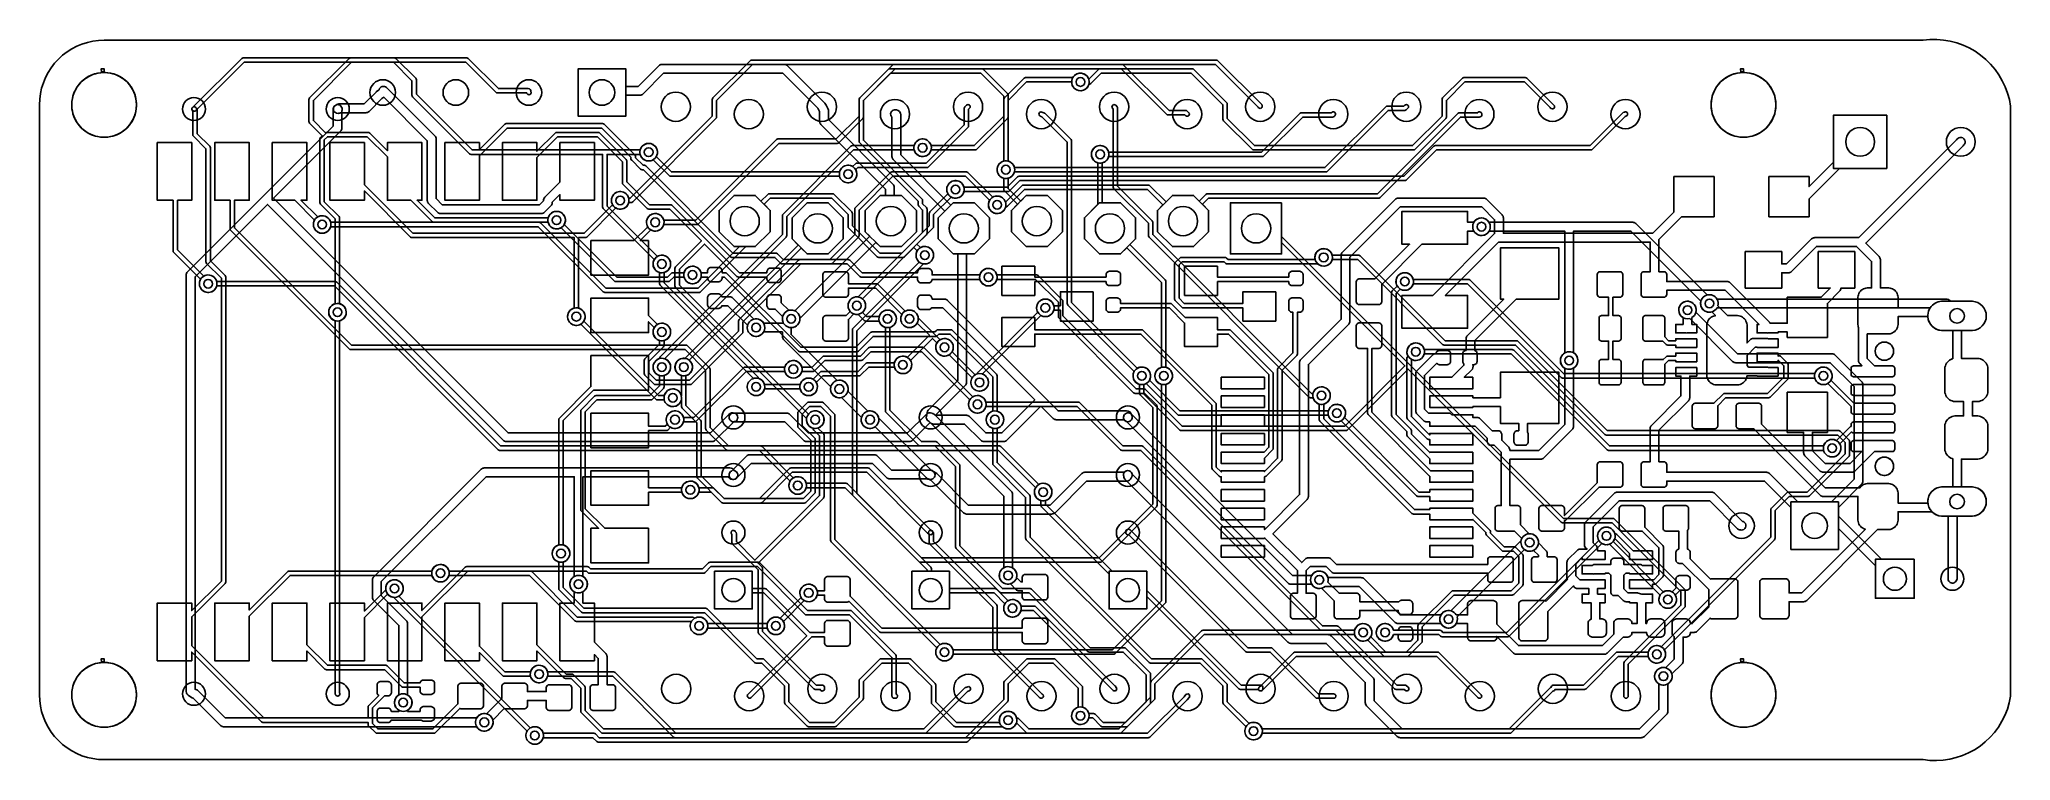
# Model space of a CAD drawing. Header units: millimetres. Extents: x 0 to 68.5, y 0 to 25.
import ezdxf

# ---------------------------------------------------------------- set-up
doc = ezdxf.new("R2010")
doc.units = ezdxf.units.MM

msp = doc.modelspace()

# ---------------------------------------------------------------- linework, layer by layer
at = {"layer": '16_copper'}
for points in [[(13.106, 23.12), (13.106, 23.622, 0.198912), (13.084, 23.676), (12.398, 24.362, 0.198912), (12.344, 24.384), (7.087, 24.384, 0.198912), (7.033, 24.362), (5.361, 22.69, 0.162945), (5.314, 22.653), (5.303, 22.635, 0.548396), (5.378, 22.53), (5.399, 22.534, 0.228419), (5.464, 22.578), (7.118, 24.232), (12.313, 24.232), (12.954, 23.59), (12.954, 23.089, 0.198912), (12.976, 23.035), (14.958, 21.054, 0.198912), (15.011, 21.031), (19.583, 21.031), (19.583, 19.202, 0.198912), (19.606, 19.149), (21.378, 17.376, 0.991751), (21.901, 17.061), (21.923, 17.104, 0.720235), (21.486, 17.484), (19.736, 19.234), (19.736, 21.031), (20.888, 21.031, 0.991753), (21.481, 21.179), (21.466, 21.224, 0.720233), (20.888, 21.184), (15.043, 21.184)], [(20.264, 19.134, 0.277562), (20.489, 19.355), (20.574, 19.355, 0.198912), (20.628, 19.377), (23.523, 22.273, 0.198912), (23.546, 22.327), (23.546, 22.905), (24.797, 24.155), (40.888, 24.155), (42.373, 22.671, 0.999581), (42.511, 22.743), (42.51, 22.745, 0.06891), (42.497, 22.761), (40.973, 24.285, 0.198912), (40.919, 24.308), (24.765, 24.308, 0.198912), (24.711, 24.285), (23.416, 22.99, 0.198912), (23.393, 22.936), (23.393, 22.358), (20.542, 19.507), (20.489, 19.507), (20.475, 19.548), (20.454, 19.591), (20.425, 19.63), (20.392, 19.663), (20.353, 19.692), (20.31, 19.713), (20.264, 19.728), (20.217, 19.736), (20.169, 19.736), (20.122, 19.728), (20.076, 19.713), (20.033, 19.692), (19.994, 19.663), (19.961, 19.63), (19.932, 19.591), (19.911, 19.548), (19.896, 19.502), (19.888, 19.455), (19.888, 19.407), (19.896, 19.36), (19.911, 19.314), (19.932, 19.271), (19.961, 19.232), (19.994, 19.199), (20.033, 19.17), (20.076, 19.149), (20.122, 19.134), (20.169, 19.126), (20.217, 19.126)], [(35.571, 18.344), (35.571, 19.081), (35.05, 19.602), (34.314, 19.602), (34.118, 19.406), (33.68, 19.844), (33.68, 20.202, 0.774992), (33.68, 20.794), (33.68, 23.089, 0.198912), (33.658, 23.142), (32.82, 23.981, 0.198912), (32.766, 24.003), (29.566, 24.003, 0.198912), (29.512, 23.981), (28.521, 22.99, 0.198912), (28.499, 22.936), (28.499, 22.358), (27.705, 21.565), (25.679, 21.565, 0.198912), (25.626, 21.542), (22.828, 18.745), (21.708, 18.745, 0.991753), (21.115, 18.598), (21.13, 18.552, 0.720233), (21.708, 18.593), (22.86, 18.593, 0.198912), (22.914, 18.615), (25.711, 21.412), (27.737, 21.412, 0.198912), (27.791, 21.435), (28.629, 22.273, 0.198912), (28.651, 22.327), (28.651, 22.905), (29.597, 23.851), (32.734, 23.851), (33.528, 23.057), (33.528, 20.794, 0.774992), (33.528, 20.202), (33.528, 19.812, 0.198912), (33.55, 19.758), (34.01, 19.298), (33.793, 19.081), (33.793, 18.344), (34.314, 17.824), (35.05, 17.824)], [(47.786, 21.185, 0.169977), (47.831, 21.206), (48.898, 22.273, 0.198912), (48.92, 22.327), (48.92, 22.905), (49.562, 23.546), (51.632, 23.546), (52.524, 22.654, 0.259816), (52.601, 22.609), (52.623, 22.611, 0.374466), (52.683, 22.691), (52.679, 22.712, 0.205025), (52.628, 22.765), (51.717, 23.676, 0.198912), (51.664, 23.698), (49.53, 23.698, 0.198912), (49.476, 23.676), (48.79, 22.99, 0.198912), (48.768, 22.936), (48.768, 22.358), (47.746, 21.336), (42.246, 21.336), (41.3, 22.282), (41.3, 22.784, 0.198912), (41.278, 22.838), (40.135, 23.981, 0.198912), (40.081, 24.003), (36.881, 24.003, 0.198912), (36.827, 23.981), (36.485, 23.639), (36.477, 23.663, 1), (35.913, 23.429), (35.934, 23.386, 0.6128), (36.477, 23.429), (36.491, 23.47, 0.229911), (36.554, 23.492), (36.912, 23.851), (40.05, 23.851), (41.148, 22.752), (41.148, 22.25, 0.198912), (41.17, 22.197), (42.161, 21.206, 0.198912), (42.215, 21.184), (47.777, 21.184)], [(5.146, 16.944, 0.189183), (5.105, 16.84), (5.105, 2.362, 0.25278), (5.174, 2.235), (5.29, 2.159, 0.083812), (5.344, 2.137), (6.293, 1.188, 0.198912), (6.401, 1.143), (15.204, 1.143, 0.936962), (15.751, 1.412), (15.729, 1.455, 0.568909), (15.204, 1.448), (6.464, 1.448), (5.518, 2.394, 0.198912), (5.41, 2.445), (5.41, 16.777), (7.925, 19.292), (16.123, 11.094, 0.198912), (16.231, 11.049), (23.393, 11.049, 0.198912), (23.501, 11.094), (24.147, 11.739), (24.169, 11.743), (24.198, 11.753, 0.622972), (24.197, 12.027), (24.168, 12.038, 0.341755), (23.971, 11.995), (23.33, 11.354), (16.294, 11.354), (8.14, 19.507), (10.471, 21.838, 0.198912), (10.516, 21.946), (10.516, 22.539, 0.100497), (10.526, 22.605), (10.523, 22.636, 0.622973), (10.259, 22.706), (10.241, 22.681, 0.203083), (10.211, 22.555), (10.211, 22.009), (5.15, 16.948)], [(28.189, 20.048, 0.504319), (28.381, 20.501), (28.454, 20.574), (30.861, 20.574, 0.198912), (30.915, 20.596), (32.286, 21.968, 0.198912), (32.309, 22.022), (32.309, 22.6), (32.341, 22.631, 1), (32.234, 22.74), (32.179, 22.686, 0.200413), (32.156, 22.631), (32.156, 22.053), (30.829, 20.726), (28.423, 20.726, 0.198912), (28.369, 20.704), (28.273, 20.608), (28.235, 20.628), (28.189, 20.643), (28.142, 20.65), (28.094, 20.65), (28.046, 20.643), (28.001, 20.628), (27.958, 20.606), (27.919, 20.578), (27.885, 20.544), (27.857, 20.505), (27.835, 20.462), (27.821, 20.417), (27.813, 20.369), (27.813, 20.321), (27.821, 20.274), (27.835, 20.228), (27.857, 20.186), (27.885, 20.147), (27.919, 20.113), (27.958, 20.085), (28.001, 20.063), (28.046, 20.048), (28.094, 20.041), (28.142, 20.041)], [(44.648, 12.352, 1), (44.506, 12.946), (44.46, 12.932, 0.235702), (44.281, 12.725), (44.228, 12.725), (38.71, 18.243), (38.71, 18.669, 0.198912), (38.687, 18.723), (37.49, 19.92), (37.49, 22.631, 0.181276), (37.472, 22.681), (37.425, 22.735, 1), (37.31, 22.635), (37.338, 22.603), (37.338, 19.888, 0.198912), (37.36, 19.834), (38.557, 18.637), (38.557, 18.212, 0.198912), (38.58, 18.158), (44.142, 12.595, 0.198912), (44.196, 12.573), (44.281, 12.573), (44.295, 12.532), (44.316, 12.489), (44.345, 12.451), (44.378, 12.417), (44.417, 12.389), (44.46, 12.367), (44.506, 12.352), (44.553, 12.344), (44.601, 12.344)], [(45.182, 11.742, 1), (45.039, 12.337), (44.993, 12.322, 0.235702), (44.815, 12.116), (39.656, 12.116), (38.592, 13.18, 0.774993), (38.173, 13.598), (35.89, 15.881), (35.89, 21.488, 0.198912), (35.868, 21.542), (34.953, 22.457, 0.102919), (34.928, 22.474), (34.855, 22.502, 1), (34.799, 22.36), (34.857, 22.338), (35.738, 21.457), (35.738, 15.85, 0.198912), (35.76, 15.796), (38.066, 13.49, 0.774993), (38.484, 13.072), (39.57, 11.986, 0.198912), (39.624, 11.963), (44.815, 11.963), (44.828, 11.923), (44.85, 11.88), (44.878, 11.841), (44.912, 11.807), (44.951, 11.779), (44.993, 11.757), (45.039, 11.742), (45.086, 11.735), (45.134, 11.735)], [(40.651, 18.344), (40.651, 19.081), (40.435, 19.296), (40.646, 19.507), (46.558, 19.507, 0.198912), (46.612, 19.53), (49.409, 22.327), (50.063, 22.327, 0.717355), (50.124, 22.482), (50.107, 22.496, 0.218355), (50.044, 22.504), (50.025, 22.495, 0.057597), (50.008, 22.479), (49.378, 22.479, 0.198912), (49.324, 22.457), (46.527, 19.66), (40.615, 19.66, 0.198912), (40.561, 19.637), (40.328, 19.404), (40.13, 19.602), (39.394, 19.602), (38.873, 19.081), (38.873, 18.344), (39.394, 17.824), (40.13, 17.824)], [(21.712, 13.343, 0.72654), (21.758, 13.922), (21.734, 13.93), (25.962, 18.158, 0.198912), (25.984, 18.212), (25.984, 18.866), (28.302, 21.184), (30.413, 21.184, 0.991753), (31.006, 21.331), (30.991, 21.377, 0.720233), (30.413, 21.336), (28.27, 21.336, 0.198912), (28.216, 21.314), (25.854, 18.951, 0.198912), (25.832, 18.898), (25.832, 18.243), (21.587, 13.998, 0.229911), (21.565, 13.936), (21.524, 13.922), (21.481, 13.9), (21.442, 13.872), (21.408, 13.838), (21.38, 13.8), (21.358, 13.757), (21.344, 13.711), (21.336, 13.664), (21.336, 13.616), (21.344, 13.568), (21.358, 13.523), (21.38, 13.48), (21.408, 13.441), (21.442, 13.407), (21.481, 13.379), (21.524, 13.357), (21.569, 13.343), (21.617, 13.335), (21.665, 13.335)], [(39.162, 13.038, 0.781641), (39.167, 13.631), (39.167, 16.612, 0.198912), (39.144, 16.665), (37.915, 17.895), (38.111, 18.09), (38.111, 18.827), (37.59, 19.348), (36.957, 19.348), (36.957, 20.735, 0.991753), (36.809, 21.328), (36.764, 21.314, 0.720233), (36.805, 20.735), (36.805, 19.299), (36.333, 18.827), (36.333, 18.09), (36.854, 17.57), (37.59, 17.57), (37.807, 17.787), (39.014, 16.58), (39.014, 13.631), (38.974, 13.617), (38.931, 13.596), (38.892, 13.567), (38.858, 13.534), (38.83, 13.495), (38.808, 13.452), (38.793, 13.406), (38.786, 13.359), (38.786, 13.311), (38.793, 13.264), (38.808, 13.218), (38.83, 13.175), (38.858, 13.136), (38.892, 13.103), (38.931, 13.074), (38.974, 13.053), (39.019, 13.038), (39.067, 13.03), (39.115, 13.03)], [(22.64, 13.031, 0.169977), (22.685, 13.053), (24.438, 14.805, 0.198912), (24.46, 14.859), (24.46, 15.208), (26.473, 17.221), (27.508, 17.221, 0.198912), (27.562, 17.244), (28.476, 18.158, 0.198912), (28.499, 18.212), (28.499, 19.095), (29.673, 20.269), (32.201, 20.269), (33.036, 19.434, 0.991751), (33.56, 19.119), (33.582, 19.162, 0.720235), (33.144, 19.542), (32.286, 20.399, 0.198912), (32.233, 20.422), (29.642, 20.422, 0.198912), (29.588, 20.399), (28.369, 19.18, 0.198912), (28.346, 19.126), (28.346, 18.243), (27.477, 17.374), (26.441, 17.374, 0.198912), (26.388, 17.351), (24.33, 15.294, 0.198912), (24.308, 15.24), (24.308, 14.891), (22.6, 13.183), (21.444, 13.183), (21.184, 13.443), (21.184, 13.837), (21.695, 14.348, 0.198912), (21.717, 14.402), (21.717, 14.563, 0.991753), (21.569, 15.156), (21.524, 15.141, 0.720233), (21.565, 14.563), (21.565, 14.433), (21.054, 13.922, 0.198912), (21.031, 13.868), (21.031, 13.411, 0.198912), (21.054, 13.357), (21.358, 13.053, 0.198912), (21.412, 13.03), (22.631, 13.03)], [(28.494, 15.476, 0.621448), (28.615, 16.01), (31.067, 18.463, 0.198912), (31.09, 18.517), (31.09, 18.942), (31.696, 19.549, 0.991751), (32.011, 20.073), (31.969, 20.094, 0.720235), (31.589, 19.657), (30.96, 19.028, 0.198912), (30.937, 18.974), (30.937, 18.548), (28.464, 16.075), (28.447, 16.078), (28.399, 16.078), (28.351, 16.071), (28.306, 16.056), (28.263, 16.034), (28.224, 16.006), (28.19, 15.972), (28.162, 15.933), (28.14, 15.89), (28.125, 15.845), (28.118, 15.797), (28.118, 15.749), (28.125, 15.702), (28.14, 15.656), (28.162, 15.614), (28.19, 15.575), (28.224, 15.541), (28.263, 15.513), (28.306, 15.491), (28.351, 15.476), (28.399, 15.469), (28.447, 15.469)], [(22.945, 16.232, 0.169977), (22.99, 16.253), (24.514, 17.777, 0.17425), (24.535, 17.824), (24.89, 17.824), (25.411, 18.344), (25.411, 19.081), (24.89, 19.602), (24.154, 19.602), (23.633, 19.081), (23.633, 18.344), (24.154, 17.824), (24.345, 17.824), (22.905, 16.383), (19.691, 16.383), (17.427, 18.647, 0.198912), (17.374, 18.669), (10.126, 18.669, 0.991753), (9.533, 18.521), (9.547, 18.476, 0.720233), (10.126, 18.517), (17.342, 18.517), (19.606, 16.253, 0.198912), (19.66, 16.231), (22.936, 16.231)], [(22.474, 13.343, 0.621448), (22.595, 13.877), (26.491, 17.772), (26.694, 17.57), (27.43, 17.57), (27.951, 18.09), (27.951, 18.827), (27.43, 19.348), (26.694, 19.348), (26.173, 18.827), (26.173, 18.09), (26.383, 17.88), (22.445, 13.942), (22.427, 13.945), (22.379, 13.945), (22.331, 13.937), (22.286, 13.922), (22.243, 13.9), (22.204, 13.872), (22.17, 13.838), (22.142, 13.8), (22.12, 13.757), (22.106, 13.711), (22.098, 13.664), (22.098, 13.616), (22.106, 13.568), (22.12, 13.523), (22.142, 13.48), (22.17, 13.441), (22.204, 13.407), (22.243, 13.379), (22.286, 13.357), (22.331, 13.343), (22.379, 13.335), (22.427, 13.335)], [(27.884, 12.581, 1), (27.742, 13.175), (27.734, 13.173), (26.137, 14.77), (26.137, 14.935, 0.125776), (26.124, 15.011), (26.161, 15.011, 0.403805), (26.441, 15.329), (29.085, 17.973), (29.234, 17.824), (29.97, 17.824), (30.491, 18.344), (30.491, 19.081), (29.97, 19.602), (29.234, 19.602), (28.713, 19.081), (28.713, 18.344), (28.869, 18.188), (26.271, 15.59, 0.691429), (25.854, 15.199), (25.863, 15.182), (25.845, 15.164), (25.182, 15.164, 0.936962), (24.635, 14.894), (24.657, 14.852, 0.568909), (25.182, 14.859), (25.832, 14.859), (25.832, 14.707, 0.198912), (25.876, 14.599), (27.518, 12.957), (27.516, 12.949), (27.508, 12.902), (27.508, 12.854), (27.516, 12.806), (27.531, 12.761), (27.552, 12.718), (27.581, 12.679), (27.614, 12.645), (27.653, 12.617), (27.696, 12.595), (27.742, 12.581), (27.789, 12.573), (27.837, 12.573)], [(33.752, 6.104, 0.677965), (33.833, 6.665), (33.833, 9.22, 0.198912), (33.788, 9.328), (31.155, 11.961), (31.156, 11.966), (32.188, 12.999, 0.198912), (32.233, 13.106), (32.233, 17.57), (32.51, 17.57), (33.031, 18.09), (33.031, 18.827), (32.51, 19.348), (31.774, 19.348), (31.253, 18.827), (31.253, 18.09), (31.774, 17.57), (31.928, 17.57), (31.928, 13.17), (30.906, 12.147, 0.155542), (30.863, 12.065), (30.838, 11.916), (30.837, 11.907), (30.836, 11.899), (30.836, 11.892), (30.836, 11.885), (30.837, 11.877, 0.263289), (30.94, 11.746), (33.528, 9.157), (33.528, 6.665), (33.521, 6.661), (33.482, 6.633), (33.448, 6.599), (33.42, 6.561), (33.398, 6.518), (33.383, 6.472), (33.376, 6.425), (33.376, 6.377), (33.383, 6.329), (33.398, 6.284), (33.42, 6.241), (33.448, 6.202), (33.482, 6.168), (33.521, 6.14), (33.563, 6.118), (33.609, 6.104), (33.656, 6.096), (33.704, 6.096)], [(43.191, 19.348), (41.413, 19.348), (41.413, 17.57), (43.191, 17.57), (43.191, 17.966), (47.479, 13.678), (45.384, 11.582), (39.732, 11.582), (38.459, 12.855, 0.198912), (38.405, 12.878), (38.132, 12.878), (35.585, 15.424), (35.585, 15.926, 0.198912), (35.563, 15.98), (34.725, 16.818, 0.198912), (34.671, 16.84), (33.29, 16.84, 0.991753), (32.697, 16.693), (32.712, 16.647, 0.720233), (33.29, 16.688), (34.639, 16.688), (35.433, 15.894), (35.433, 15.392, 0.198912), (35.455, 15.339), (38.046, 12.748, 0.198912), (38.1, 12.725), (38.373, 12.725), (39.646, 11.452, 0.198912), (39.7, 11.43), (45.415, 11.43, 0.198912), (45.469, 11.452), (47.587, 13.57), (52.905, 8.252, 0.198912), (52.959, 8.23), (54.68, 8.23), (57.074, 5.836), (57.074, 5.366), (55.115, 3.407, 0.198912), (55.093, 3.353), (55.093, 2.238, 0.976114), (55.238, 2.18), (55.242, 2.189, 0.068909), (55.245, 2.21), (55.245, 3.321), (57.204, 5.28, 0.198912), (57.226, 5.334), (57.226, 5.867, 0.198912), (57.204, 5.921), (54.765, 8.36, 0.198912), (54.712, 8.382), (52.991, 8.382), (43.191, 18.182)], [(22.779, 16.543, 1), (22.636, 17.137), (22.591, 17.123, 0.235702), (22.412, 16.916), (22.022, 16.916, 0.198912), (21.968, 16.894), (21.838, 16.764), (20.072, 16.764), (18.246, 18.59, 0.991751), (17.723, 18.905), (17.701, 18.862, 0.720235), (18.138, 18.482), (19.987, 16.634, 0.198912), (20.041, 16.612), (21.869, 16.612, 0.198912), (21.923, 16.634), (22.053, 16.764), (22.412, 16.764), (22.425, 16.723), (22.447, 16.68), (22.475, 16.642), (22.509, 16.608), (22.548, 16.58), (22.591, 16.558), (22.636, 16.543), (22.684, 16.535), (22.732, 16.535)], [(50.4, 18.676, 1), (49.879, 18.357), (49.907, 18.318, 0.51804), (50.404, 18.364), (53.035, 18.364), (53.035, 14.133, 0.936962), (53.305, 13.586), (53.347, 13.608, 0.568909), (53.34, 14.133), (53.34, 18.364), (55.334, 18.364), (57.77, 15.929, 0.877654), (58.329, 15.697), (65.743, 15.697, 0.57819), (66.138, 14.91), (67.212, 14.91, 0.945418), (67.212, 15.926), (66.433, 15.926, 0.274154), (66.294, 16.002), (58.329, 16.002, 0.339881), (57.985, 16.144), (55.505, 18.624, 0.198912), (55.397, 18.669), (50.404, 18.669)], [(31.642, 6.544), (31.013, 6.544), (31.013, 6.629, 0.198912), (30.991, 6.683), (28.423, 9.252), (28.423, 14.904), (30.743, 17.224, 0.952146), (30.856, 17.823), (30.809, 17.831, 0.736154), (30.592, 17.289), (28.293, 14.989, 0.198912), (28.27, 14.935), (28.27, 9.22, 0.198912), (28.293, 9.166), (30.861, 6.598), (30.861, 6.544), (30.334, 6.544), (30.334, 5.236), (31.642, 5.236)], [(56.307, 3.36, 0.504319), (56.499, 3.813), (60.328, 7.642, 0.198912), (60.35, 7.696), (60.35, 8.655), (60.839, 9.144), (61.493, 9.144, 0.198912), (61.547, 9.166), (62.919, 10.538, 0.198912), (62.941, 10.592), (62.941, 11.049, 0.198912), (62.919, 11.103), (62.614, 11.408, 0.198912), (62.56, 11.43), (54.515, 11.43), (51.413, 14.532, 0.198912), (51.359, 14.554), (48.876, 14.554), (45.926, 17.504, 0.198912), (45.872, 17.526), (44.949, 17.526, 0.991753), (44.356, 17.378), (44.371, 17.333, 0.720233), (44.949, 17.374), (45.841, 17.374), (48.79, 14.424, 0.198912), (48.844, 14.402), (51.327, 14.402), (54.429, 11.3, 0.198912), (54.483, 11.278), (62.529, 11.278), (62.789, 11.017), (62.789, 10.623), (61.462, 9.296), (60.808, 9.296, 0.198912), (60.754, 9.274), (60.22, 8.741, 0.198912), (60.198, 8.687), (60.198, 7.728), (56.391, 3.921), (56.353, 3.94), (56.307, 3.955), (56.26, 3.962), (56.212, 3.962), (56.164, 3.955), (56.119, 3.94), (56.076, 3.918), (56.037, 3.89), (56.003, 3.856), (55.975, 3.817), (55.953, 3.775), (55.938, 3.729), (55.931, 3.682), (55.931, 3.634), (55.938, 3.586), (55.953, 3.541), (55.975, 3.498), (56.003, 3.459), (56.037, 3.425), (56.076, 3.397), (56.119, 3.375), (56.164, 3.36), (56.212, 3.353), (56.26, 3.353)], [(26.437, 9.228, 1), (26.294, 9.822), (26.248, 9.807), (26.21, 9.788), (25.124, 10.874, 0.198912), (25.07, 10.897), (16.034, 10.897), (10.341, 16.589, 0.198912), (10.287, 16.612), (6.163, 16.612, 0.991753), (5.57, 16.464), (5.585, 16.418, 0.720233), (6.163, 16.459), (10.255, 16.459), (15.948, 10.767, 0.198912), (16.002, 10.744), (25.038, 10.744), (26.102, 9.68), (26.083, 9.642), (26.068, 9.596), (26.06, 9.549), (26.06, 9.501), (26.068, 9.454), (26.083, 9.408), (26.105, 9.365), (26.133, 9.326), (26.167, 9.293), (26.205, 9.264), (26.248, 9.243), (26.294, 9.228), (26.341, 9.22), (26.389, 9.22)], [(62.098, 13.038, 1), (61.955, 13.632), (61.91, 13.617, 0.235702), (61.731, 13.411), (52.991, 13.411), (49.736, 16.665, 0.198912), (49.682, 16.688), (47.768, 16.688, 0.991753), (47.175, 16.54), (47.19, 16.495, 0.720233), (47.768, 16.535), (49.651, 16.535), (52.905, 13.281, 0.198912), (52.959, 13.259), (61.731, 13.259), (61.744, 13.218), (61.766, 13.175), (61.794, 13.136), (61.828, 13.103), (61.867, 13.074), (61.91, 13.053), (61.955, 13.038), (62.003, 13.03), (62.051, 13.03)], [(10.396, 2.213, 0.427096), (10.439, 2.324), (10.439, 15.249, 0.991753), (10.292, 15.842), (10.246, 15.827, 0.720233), (10.287, 15.249), (10.287, 2.286), (10.288, 2.28), (10.288, 2.275), (10.289, 2.27), (10.29, 2.264), (10.292, 2.259), (10.294, 2.254), (10.297, 2.249), (10.299, 2.245), (10.303, 2.24), (10.306, 2.236), (10.31, 2.232), (10.313, 2.228), (10.318, 2.225), (10.323, 2.222), (10.327, 2.219), (10.332, 2.217), (10.337, 2.215), (10.342, 2.213), (10.348, 2.212), (10.353, 2.211), (10.358, 2.211), (10.363, 2.21), (10.374, 2.21)], [(32.761, 12.809, 0.72654), (32.807, 13.389), (32.783, 13.397), (34.821, 15.434, 0.991751), (35.136, 15.958), (35.093, 15.98, 0.720235), (34.713, 15.542), (32.636, 13.465, 0.229911), (32.614, 13.402), (32.573, 13.389), (32.53, 13.367), (32.491, 13.339), (32.457, 13.305), (32.429, 13.266), (32.407, 13.223), (32.393, 13.178), (32.385, 13.13), (32.385, 13.082), (32.393, 13.035), (32.407, 12.989), (32.429, 12.947), (32.457, 12.908), (32.491, 12.874), (32.53, 12.846), (32.573, 12.824), (32.618, 12.809), (32.666, 12.802), (32.714, 12.802)], [(65.188, 6.959), (64.046, 6.959), (62.548, 8.458), (62.548, 8.763), (63.354, 9.57, 0.198912), (63.398, 9.677), (63.398, 13.03, 0.198912), (63.354, 13.138), (62.439, 14.052, 0.198912), (62.332, 14.097), (59.042, 14.097), (57.597, 15.542, 0.936961), (57.02, 15.738), (57.005, 15.692, 0.568911), (57.382, 15.326), (58.871, 13.837, 0.198912), (58.979, 13.792), (62.268, 13.792), (63.094, 12.967), (63.094, 9.741), (62.307, 8.954), (60.897, 8.954), (60.897, 7.303), (62.548, 7.303), (62.548, 8.027), (63.838, 6.737), (63.838, 5.609), (65.188, 5.609)], [(22.093, 12.276, 1), (21.95, 12.87), (21.905, 12.855, 0.235702), (21.726, 12.649), (21.52, 12.649), (18.932, 15.237, 0.991751), (18.408, 15.552), (18.387, 15.509, 0.720235), (18.824, 15.129), (21.435, 12.519, 0.198912), (21.488, 12.497), (21.726, 12.497), (21.739, 12.456), (21.761, 12.413), (21.789, 12.374), (21.823, 12.341), (21.862, 12.312), (21.905, 12.291), (21.95, 12.276), (21.998, 12.268), (22.046, 12.268)], [(37.804, 1.144, 0.169977), (37.849, 1.165), (38.611, 1.927, 0.198912), (38.633, 1.981), (38.633, 2.972, 0.198912), (38.611, 3.026), (37.773, 3.864, 0.198912), (37.719, 3.886), (36.531, 3.886), (34.496, 5.921, 0.198912), (34.442, 5.944), (33.483, 5.944), (32.004, 7.423), (32.004, 10.211, 0.198912), (31.982, 10.265), (31.22, 11.027, 0.198912), (31.166, 11.049), (30.664, 11.049), (29.566, 12.147), (29.566, 15.02, 0.991753), (29.418, 15.613), (29.372, 15.599, 0.720233), (29.413, 15.02), (29.413, 12.116, 0.198912), (29.436, 12.062), (30.579, 10.919, 0.198912), (30.632, 10.897), (31.134, 10.897), (31.852, 10.179), (31.852, 7.391, 0.198912), (31.874, 7.338), (33.398, 5.814, 0.198912), (33.452, 5.791), (34.411, 5.791), (36.446, 3.756, 0.198912), (36.5, 3.734), (37.687, 3.734), (38.481, 2.94), (38.481, 2.013), (37.764, 1.295), (36.989, 1.295), (36.706, 1.578, 0.198912), (36.652, 1.6), (36.491, 1.6, 0.991753), (35.898, 1.453), (35.913, 1.407, 0.720233), (36.491, 1.448), (36.621, 1.448), (36.903, 1.165, 0.198912), (36.957, 1.143), (37.795, 1.143)], [(30.549, 15.388), (30.534, 15.433, 1), (29.969, 15.199), (29.991, 15.156, 0.576027), (30.519, 15.17), (30.944, 14.745), (30.178, 13.979, 0.991751), (29.863, 13.455), (29.906, 13.434, 0.720235), (30.286, 13.871), (31.052, 14.637), (31.208, 14.481, 0.991751), (31.731, 14.166), (31.753, 14.209, 0.720235), (31.315, 14.589), (30.555, 15.349)], [(62.403, 10.523, 1), (62.26, 11.118), (62.215, 11.103, 0.235702), (62.036, 10.897), (54.591, 10.897), (51.26, 14.227, 0.198912), (51.206, 14.249), (48.149, 14.249, 0.991753), (47.556, 14.102), (47.571, 14.056, 0.720233), (48.149, 14.097), (51.175, 14.097), (54.505, 10.767, 0.198912), (54.559, 10.744), (62.036, 10.744), (62.049, 10.703), (62.071, 10.661), (62.099, 10.622), (62.133, 10.588), (62.172, 10.56), (62.215, 10.538), (62.26, 10.523), (62.308, 10.516), (62.356, 10.516)], [(22.169, 11.514, 0.277562), (22.394, 11.735), (22.784, 11.735, 0.198912), (22.838, 11.757), (24.568, 13.487), (25.917, 13.487, 0.991753), (26.51, 13.635), (26.495, 13.681, 0.720233), (25.917, 13.64), (24.536, 13.64, 0.198912), (24.483, 13.617), (22.752, 11.887), (22.394, 11.887), (22.38, 11.928), (22.359, 11.971), (22.33, 12.01), (22.297, 12.043), (22.258, 12.072), (22.215, 12.093), (22.169, 12.108), (22.122, 12.116), (22.074, 12.116), (22.027, 12.108), (21.981, 12.093), (21.938, 12.072), (21.899, 12.043), (21.866, 12.01), (21.837, 11.971), (21.816, 11.928), (21.801, 11.882), (21.793, 11.835), (21.793, 11.787), (21.801, 11.74), (21.816, 11.694), (21.837, 11.651), (21.866, 11.612), (21.899, 11.579), (21.938, 11.55), (21.981, 11.529), (22.027, 11.514), (22.074, 11.506), (22.122, 11.506)], [(24.989, 12.657, 0.277562), (25.213, 12.878), (26.45, 12.878, 0.991753), (27.043, 13.025), (27.029, 13.071, 0.720233), (26.45, 13.03), (25.213, 13.03), (25.2, 13.071), (25.178, 13.114), (25.15, 13.153), (25.116, 13.186), (25.077, 13.215), (25.034, 13.236), (24.989, 13.251), (24.941, 13.259), (24.893, 13.259), (24.846, 13.251), (24.8, 13.236), (24.758, 13.215), (24.719, 13.186), (24.685, 13.153), (24.657, 13.114), (24.635, 13.071), (24.62, 13.025), (24.613, 12.978), (24.613, 12.93), (24.62, 12.883), (24.635, 12.837), (24.657, 12.794), (24.685, 12.755), (24.719, 12.722), (24.758, 12.693), (24.8, 12.672), (24.846, 12.657), (24.893, 12.649), (24.941, 12.649)], [(31.542, 3.437, 1), (31.399, 4.031), (31.354, 4.016), (31.315, 3.997), (27.661, 7.652), (27.661, 11.963, 0.198912), (27.638, 12.017), (27.257, 12.398, 0.198912), (27.203, 12.421), (26.746, 12.421, 0.198912), (26.692, 12.398), (26.388, 12.093, 0.198912), (26.365, 12.04), (26.365, 11.582, 0.198912), (26.388, 11.529), (26.822, 11.094), (26.822, 9.328), (26.562, 9.068), (23.806, 9.068), (23.447, 9.426, 0.198912), (23.393, 9.449), (22.927, 9.449, 0.991753), (22.334, 9.301), (22.349, 9.256, 0.720233), (22.927, 9.296), (23.362, 9.296), (23.721, 8.938, 0.198912), (23.774, 8.915), (26.594, 8.915, 0.198912), (26.648, 8.938), (26.952, 9.243, 0.198912), (26.975, 9.296), (26.975, 11.125, 0.198912), (26.952, 11.179), (26.518, 11.614), (26.518, 12.008), (26.778, 12.268), (27.172, 12.268), (27.508, 11.932), (27.508, 7.62, 0.198912), (27.531, 7.566), (31.208, 3.889), (31.188, 3.851), (31.173, 3.805), (31.166, 3.758), (31.166, 3.71), (31.173, 3.662), (31.188, 3.617), (31.21, 3.574), (31.238, 3.535), (31.272, 3.501), (31.311, 3.473), (31.354, 3.451), (31.399, 3.437), (31.447, 3.429), (31.495, 3.429)], [(47.555, 2.385, 0.641558), (47.588, 2.519), (47.52, 2.574, 0.17089), (47.473, 2.591), (47.199, 2.591), (45.164, 4.626, 0.198912), (45.11, 4.648), (44.609, 4.648), (38.382, 10.874, 0.198912), (38.329, 10.897), (37.674, 10.897), (36.173, 12.398, 0.198912), (36.119, 12.421), (32.909, 12.421, 0.991753), (32.316, 12.273), (32.331, 12.227, 0.720233), (32.909, 12.268), (36.087, 12.268), (37.589, 10.767, 0.198912), (37.643, 10.744), (38.297, 10.744), (44.523, 4.518, 0.198912), (44.577, 4.496), (45.079, 4.496), (47.114, 2.461, 0.198912), (47.168, 2.438), (47.446, 2.438), (47.493, 2.4), (47.512, 2.389), (47.533, 2.384)], [(24.994, 4.42, 0.198912), (25.016, 4.366), (26.921, 2.461, 0.198912), (26.975, 2.438), (27.148, 2.438), (27.148, 2.437), (27.158, 2.417, 0.752251), (27.297, 2.462), (27.293, 2.483, 0.517492), (27.203, 2.591), (27.006, 2.591), (25.146, 4.451), (25.146, 6.629, 0.198912), (25.124, 6.683), (24.987, 6.82), (27.257, 9.09, 0.198912), (27.28, 9.144), (27.28, 11.278, 0.198912), (27.257, 11.331), (27.068, 11.521), (27.092, 11.529, 1), (26.858, 12.093), (26.815, 12.072, 0.6128), (26.858, 11.529), (26.899, 11.515, 0.229911), (26.921, 11.452), (27.127, 11.246), (27.127, 9.176), (24.879, 6.928), (24.232, 7.575), (24.232, 7.849, 0.286956), (24.195, 7.93), (24.181, 7.947, 0.645605), (24.054, 7.891), (24.057, 7.869, 0.12104), (24.079, 7.827), (24.079, 7.544, 0.198912), (24.102, 7.49), (24.994, 6.598)], [(31.033, 9.745, 0.554765), (31.099, 9.995), (31.075, 10.015, 0.089755), (31.019, 10.04), (29.177, 11.881, 0.070154), (29.162, 11.928), (29.14, 11.971, 1), (28.619, 11.651), (28.647, 11.612, 0.394312), (29.061, 11.566), (30.829, 9.798, 0.253327), (30.972, 9.738), (31.003, 9.738)], [(42.286, 0.693, 1), (42.143, 1.288), (42.098, 1.273), (42.06, 1.254), (41.3, 2.013), (41.3, 2.591, 0.198912), (41.278, 2.645), (40.44, 3.483, 0.198912), (40.386, 3.505), (38.665, 3.505), (34.442, 7.728), (34.442, 9.144, 0.198912), (34.42, 9.198), (33.299, 10.319), (33.299, 11.515, 0.991753), (33.152, 12.108), (33.106, 12.093, 0.720233), (33.147, 11.515), (33.147, 10.287, 0.198912), (33.169, 10.233), (34.29, 9.112), (34.29, 7.696, 0.198912), (34.312, 7.642), (38.58, 3.375, 0.198912), (38.633, 3.353), (40.354, 3.353), (41.148, 2.559), (41.148, 1.981, 0.198912), (41.17, 1.927), (41.952, 1.146), (41.932, 1.108), (41.918, 1.062), (41.91, 1.015), (41.91, 0.967), (41.918, 0.919), (41.932, 0.874), (41.954, 0.831), (41.982, 0.792), (42.016, 0.758), (42.055, 0.73), (42.098, 0.708), (42.143, 0.693), (42.191, 0.686), (42.239, 0.686)], [(49.068, 4.58, 0.422127), (49.291, 4.956), (51.634, 7.299, 0.96636), (52.015, 7.776), (51.976, 7.804, 0.414214), (51.555, 7.704), (51.534, 7.661, 0.070154), (51.519, 7.614), (49.076, 5.172, 0.339881), (48.732, 5.029), (47.307, 5.029), (46.056, 6.28, 0.198912), (45.949, 6.325), (44.797, 6.325, 0.671938), (44.236, 6.401), (43.573, 6.401), (37.979, 11.995, 0.527475), (37.71, 11.958), (37.699, 11.93), (37.694, 11.899), (37.695, 11.868, 0.248317), (37.796, 11.747), (43.402, 6.141, 0.198912), (43.51, 6.096), (44.236, 6.096, 0.474686), (44.703, 6.02), (45.885, 6.02), (47.136, 4.769, 0.198912), (47.244, 4.724), (48.732, 4.724), (48.736, 4.717), (48.764, 4.678), (48.798, 4.644), (48.837, 4.616), (48.88, 4.594), (48.925, 4.58), (48.973, 4.572), (49.021, 4.572)], [(15.463, 10.134, 0.189183), (15.361, 10.09), (11.627, 6.356, 0.198912), (11.582, 6.248), (11.582, 5.639, 0.198912), (11.627, 5.531), (12.497, 4.661), (12.497, 2.246, 0.936962), (12.766, 1.699), (12.809, 1.721, 0.568909), (12.802, 2.246), (12.802, 4.724, 0.198912), (12.757, 4.832), (11.887, 5.702), (11.887, 6.185), (15.532, 9.83), (18.593, 9.83), (18.593, 6.36, 0.936962), (18.862, 5.814), (18.905, 5.835, 0.568909), (18.898, 6.36), (18.898, 9.83), (23.94, 9.83), (23.971, 9.798, 0.253327), (24.114, 9.738), (24.145, 9.738, 0.622977), (24.241, 9.995), (24.217, 10.015, 0.065587), (24.176, 10.035), (24.161, 10.04, 0.31438), (24.003, 10.135), (15.469, 10.135)], [(42.474, 2.385, 0.374459), (42.537, 2.462), (42.533, 2.483, 0.517492), (42.443, 2.591), (41.789, 2.591), (38.5, 5.88), (38.5, 6.544), (37.303, 6.544), (34.976, 8.871), (34.976, 9.001, 0.991753), (34.828, 9.594), (34.783, 9.579, 0.720233), (34.823, 9.001), (34.823, 8.839, 0.198912), (34.846, 8.785), (37.192, 6.439), (37.192, 5.236), (38.5, 5.236), (38.5, 5.664), (41.704, 2.461, 0.198912), (41.758, 2.438), (42.388, 2.438), (42.388, 2.437), (42.398, 2.417), (42.412, 2.401), (42.431, 2.39), (42.452, 2.384)], [(55.708, 0.763, 0.189183), (55.81, 0.807), (56.572, 1.569, 0.198912), (56.617, 1.676), (56.617, 2.631, 0.936962), (56.347, 3.178), (56.304, 3.156, 0.568909), (56.312, 2.631), (56.312, 1.74), (55.639, 1.067), (47.383, 1.067), (46.406, 2.044), (46.406, 2.743, 0.198912), (46.361, 2.851), (44.913, 4.299, 0.198912), (44.806, 4.343), (43.573, 4.343), (38, 9.916), (37.986, 9.949), (37.972, 9.976, 0.773613), (37.694, 9.876), (37.7, 9.845, 0.222729), (37.764, 9.722), (43.402, 4.083, 0.198912), (43.51, 4.039), (44.742, 4.039), (46.101, 2.68), (46.101, 1.981, 0.198912), (46.146, 1.873), (47.212, 0.807, 0.198912), (47.32, 0.762), (55.702, 0.762)], [(67.268, 8.465, 0.893654), (67.212, 9.474), (66.138, 9.474, 0.945418), (66.138, 8.458), (67.212, 8.458)], [(34.867, 2.134, 0.578892), (34.863, 2.278), (33.299, 3.842), (33.299, 5.334, 0.198912), (33.277, 5.388), (31.09, 7.575), (31.09, 7.849, 0.286956), (31.053, 7.93), (31.039, 7.947, 0.645605), (30.912, 7.891), (30.915, 7.869, 0.12104), (30.937, 7.827), (30.937, 7.544, 0.198912), (30.96, 7.49), (33.147, 5.302), (33.147, 3.81, 0.198912), (33.169, 3.756), (34.77, 2.156), (34.778, 2.15), (34.787, 2.143), (34.787, 2.143), (34.787, 2.143), (34.789, 2.142), (34.806, 2.136), (34.824, 2.132), (34.845, 2.13)], [(45.015, 2.131), (45.036, 2.138, 0.548414), (45.047, 2.266), (45.028, 2.277, 0.204627), (44.958, 2.286), (44.456, 2.286), (42.878, 3.864, 0.198912), (42.824, 3.886), (42.018, 3.886), (37.925, 7.979, 0.702533), (37.774, 7.916), (37.77, 7.894, 0.531217), (37.87, 7.818), (41.932, 3.756, 0.198912), (41.986, 3.734), (42.793, 3.734), (44.371, 2.156, 0.198912), (44.425, 2.134), (44.954, 2.134), (44.994, 2.13)], [(46.858, 4.122, 0.277562), (47.083, 4.343), (48.66, 4.343), (48.714, 4.29, 0.198912), (48.768, 4.267), (51.054, 4.267, 0.198912), (51.108, 4.29), (54.328, 7.509, 0.223071), (54.586, 7.485), (56.354, 5.718, 0.991751), (56.877, 5.403), (56.899, 5.446, 0.720235), (56.461, 5.826), (54.714, 7.573, 0.926919), (54.284, 8.005), (54.251, 7.971, 0.320347), (54.22, 7.617), (51.022, 4.42), (48.8, 4.42), (48.746, 4.473, 0.198912), (48.692, 4.496), (47.083, 4.496), (47.069, 4.537), (47.047, 4.579), (47.019, 4.618), (46.985, 4.652), (46.947, 4.68), (46.904, 4.702), (46.858, 4.717), (46.811, 4.724), (46.763, 4.724), (46.715, 4.717), (46.67, 4.702), (46.627, 4.68), (46.588, 4.652), (46.554, 4.618), (46.526, 4.579), (46.504, 4.537), (46.49, 4.491), (46.482, 4.444), (46.482, 4.396), (46.49, 4.348), (46.504, 4.303), (46.526, 4.26), (46.554, 4.221), (46.588, 4.187), (46.627, 4.159), (46.67, 4.137), (46.715, 4.122), (46.763, 4.115), (46.811, 4.115)], [(33.752, 1.074, 1), (33.609, 1.669), (33.563, 1.654, 0.373631), (33.385, 1.295), (31.883, 1.295), (31.166, 2.013), (31.166, 2.591, 0.198912), (31.143, 2.645), (30.305, 3.483, 0.198912), (30.251, 3.505), (29.261, 3.505, 0.198912), (29.207, 3.483), (28.521, 2.797, 0.198912), (28.499, 2.743), (28.499, 2.165), (27.629, 1.295), (26.778, 1.295), (26.06, 2.013), (26.06, 2.591, 0.198912), (26.038, 2.645), (25.2, 3.483, 0.198912), (25.146, 3.505), (24.949, 3.505), (23.219, 5.235, 0.198912), (23.165, 5.258), (18.929, 5.258), (18.212, 5.975), (18.212, 6.867, 0.991753), (18.064, 7.46), (18.019, 7.445, 0.720233), (18.059, 6.867), (18.059, 5.944, 0.198912), (18.082, 5.89), (18.844, 5.128, 0.198912), (18.898, 5.105), (23.133, 5.105), (24.864, 3.375, 0.198912), (24.917, 3.353), (25.114, 3.353), (25.908, 2.559), (25.908, 1.981, 0.198912), (25.93, 1.927), (26.692, 1.165, 0.198912), (26.746, 1.143), (27.661, 1.143, 0.198912), (27.714, 1.165), (28.629, 2.08, 0.198912), (28.651, 2.134), (28.651, 2.712), (29.292, 3.353), (30.22, 3.353), (31.013, 2.559), (31.013, 1.981, 0.198912), (31.036, 1.927), (31.798, 1.165, 0.198912), (31.852, 1.143), (33.478, 1.143), (33.482, 1.139), (33.521, 1.111), (33.563, 1.089), (33.609, 1.074), (33.656, 1.067), (33.704, 1.067)], [(17.293, 0.541, 1), (17.15, 1.135), (17.104, 1.121), (17.066, 1.101), (12.491, 5.676, 0.947081), (12.227, 6.226), (12.185, 6.204, 0.6128), (12.227, 5.661), (12.273, 5.646), (12.311, 5.64), (16.958, 0.993), (16.939, 0.955), (16.924, 0.91), (16.916, 0.862), (16.916, 0.814), (16.924, 0.767), (16.939, 0.721), (16.961, 0.678), (16.989, 0.64), (17.023, 0.606), (17.061, 0.578), (17.104, 0.556), (17.15, 0.541), (17.197, 0.533), (17.245, 0.533)], [(23.008, 4.351, 1), (22.865, 4.945), (22.819, 4.931), (22.781, 4.911, 0.290937), (22.708, 4.953), (18.701, 4.953), (17.123, 6.531, 0.198912), (17.069, 6.553), (14.24, 6.553, 0.991753), (13.647, 6.406), (13.662, 6.36, 0.720233), (14.24, 6.401), (17.037, 6.401), (18.615, 4.823, 0.198912), (18.669, 4.801), (22.672, 4.801), (22.654, 4.765), (22.639, 4.72), (22.631, 4.672), (22.631, 4.624), (22.639, 4.577), (22.654, 4.531), (22.676, 4.488), (22.704, 4.45), (22.738, 4.416), (22.776, 4.388), (22.819, 4.366), (22.865, 4.351), (22.912, 4.343), (22.96, 4.343)], [(25.675, 4.351, 0.504319), (25.866, 4.803), (26.591, 5.528, 0.991751), (26.906, 6.052), (26.863, 6.074, 0.720235), (26.483, 5.636), (25.758, 4.911), (25.72, 4.931), (25.675, 4.945), (25.627, 4.953), (25.579, 4.953), (25.532, 4.945), (25.486, 4.931), (25.443, 4.909), (25.405, 4.881), (25.371, 4.847), (25.343, 4.808), (25.321, 4.765), (25.306, 4.72), (25.298, 4.672), (25.298, 4.624), (25.306, 4.577), (25.321, 4.531), (25.343, 4.488), (25.371, 4.45), (25.405, 4.416), (25.443, 4.388), (25.486, 4.366), (25.532, 4.351), (25.579, 4.343), (25.627, 4.343)], [(37.399, 2.386, 0.544697), (37.441, 2.507), (37.398, 2.561, 0.030687), (37.392, 2.568), (34.649, 5.312, 0.198912), (34.595, 5.334), (34.129, 5.334, 0.991753), (33.536, 5.186), (33.55, 5.141, 0.720233), (34.129, 5.182), (34.563, 5.182), (37.281, 2.464), (37.321, 2.413), (37.336, 2.398), (37.356, 2.388), (37.377, 2.384)], [(50.107, 2.134, 0.578892), (50.103, 2.278), (48.669, 3.711, 0.198912), (48.616, 3.734), (46.818, 3.734), (46.288, 4.264, 0.991751), (45.764, 4.579), (45.742, 4.537, 0.720235), (46.18, 4.157), (46.733, 3.604, 0.198912), (46.787, 3.581), (48.584, 3.581), (50.01, 2.156), (50.018, 2.15), (50.027, 2.143), (50.027, 2.143), (50.027, 2.143), (50.029, 2.142), (50.046, 2.136), (50.064, 2.132), (50.085, 2.13)], [(38.566, 0.763, 0.169977), (38.611, 0.784), (39.906, 2.08, 0.007273), (39.908, 2.081), (39.976, 2.154, 1), (39.865, 2.258), (39.798, 2.187), (38.526, 0.914), (22.13, 0.914), (20.018, 3.026, 0.198912), (19.964, 3.048), (17.669, 3.048, 0.991753), (17.076, 2.9), (17.091, 2.855, 0.720233), (17.669, 2.896), (19.933, 2.896), (22.044, 0.784, 0.198912), (22.098, 0.762), (38.557, 0.762)]]:
    msp.add_lwpolyline(points, format="xyb", close=True, dxfattribs=at)
for points in [[(20.384, 24.006), (18.733, 24.006), (18.733, 22.355), (20.384, 22.355)], [(64.229, 22.391), (62.379, 22.391), (62.379, 20.541), (64.229, 20.541)], [(24.784, 6.544), (23.476, 6.544), (23.476, 5.236), (24.784, 5.236)]]:
    msp.add_lwpolyline(points, close=True, dxfattribs=at)
at = {"layer": '1_copper'}
for points in [[(11.398, 21.641), (12.098, 20.941), (12.098, 19.437), (12.916, 19.437), (13.662, 18.691, 0.198912), (13.716, 18.669), (17.687, 18.669, 0.991753), (18.28, 18.817), (18.266, 18.862, 0.720233), (17.687, 18.821), (13.748, 18.821), (13.132, 19.437), (13.298, 19.437), (13.298, 21.437), (12.098, 21.437), (12.098, 21.157), (11.484, 21.771, 0.198912), (11.43, 21.793), (9.982, 21.793, 0.12241), (9.947, 21.784), (9.525, 22.206), (9.525, 22.905), (10.852, 24.232), (14.827, 24.232), (15.872, 23.187, 0.198912), (15.926, 23.165), (16.942, 23.165), (16.948, 23.151), (16.959, 23.132, 0.752242), (17.094, 23.189), (17.088, 23.209, 0.511309), (16.993, 23.317), (15.957, 23.317), (14.913, 24.362, 0.198912), (14.859, 24.384), (10.82, 24.384, 0.198912), (10.767, 24.362), (9.395, 22.99, 0.198912), (9.373, 22.936), (9.373, 22.174, 0.198912), (9.395, 22.12), (9.836, 21.679), (9.776, 21.618, 0.198912), (9.754, 21.565), (9.754, 19.355, 0.198912), (9.776, 19.301), (10.287, 18.79), (10.287, 15.841, 0.991753), (10.435, 15.248), (10.48, 15.262, 0.720233), (10.439, 15.841), (10.439, 18.821, 0.198912), (10.417, 18.875), (9.906, 19.386), (9.906, 21.533), (10.014, 21.641)], [(27.431, 22.566, 0.109473), (27.413, 22.629), (27.352, 22.738, 0.147228), (27.311, 22.815), (26.016, 24.111, 0.198912), (25.908, 24.155), (21.641, 24.155, 0.198912), (21.533, 24.111), (20.816, 23.393), (20.384, 23.393), (20.384, 24.006), (18.733, 24.006), (18.733, 22.355), (20.384, 22.355), (20.384, 23.089), (20.879, 23.089, 0.198912), (20.987, 23.133), (21.704, 23.851), (25.845, 23.851), (27.065, 22.63, 0.032991), (27.074, 22.611), (27.127, 22.516), (27.127, 22.174, 0.198912), (27.172, 22.066), (29.413, 19.825), (29.413, 19.602), (29.234, 19.602), (28.713, 19.081), (28.713, 18.344), (29.234, 17.824), (29.97, 17.824), (30.491, 18.344), (30.491, 19.081), (29.97, 19.602), (29.718, 19.602), (29.718, 19.888, 0.198912), (29.673, 19.996), (27.432, 22.237), (27.432, 22.555)], [(29.216, 17.602), (28.27, 18.548), (28.27, 18.974, 0.198912), (28.248, 19.028), (27.638, 19.637, 0.198912), (27.584, 19.66), (25.375, 19.66, 0.198912), (25.321, 19.637), (25.088, 19.404), (24.89, 19.602), (24.154, 19.602), (23.633, 19.081), (23.633, 18.344), (24.154, 17.824), (24.89, 17.824), (25.411, 18.344), (25.411, 19.081), (25.195, 19.296), (25.406, 19.507), (27.553, 19.507), (28.118, 18.942), (28.118, 18.517, 0.198912), (28.14, 18.463), (29.131, 17.472, 0.198912), (29.185, 17.45), (30.023, 17.45, 0.198912), (30.077, 17.472), (30.404, 17.799), (30.522, 17.681, 0.991751), (31.045, 17.366), (31.067, 17.409, 0.720235), (30.63, 17.789), (30.512, 17.907), (30.839, 18.234, 0.198912), (30.861, 18.288), (30.861, 19.126, 0.198912), (30.839, 19.18), (30.709, 19.31), (30.709, 19.431, 0.198912), (30.686, 19.485), (28.651, 21.52), (28.651, 22.905), (29.75, 24.003), (37.611, 24.003), (39.189, 22.425, 0.198912), (39.243, 22.403), (39.824, 22.403), (39.857, 22.374, 1), (39.957, 22.489), (39.903, 22.536, 0.181486), (39.853, 22.555), (39.275, 22.555), (37.697, 24.133, 0.198912), (37.643, 24.155), (29.718, 24.155, 0.198912), (29.664, 24.133), (28.521, 22.99, 0.198912), (28.499, 22.936), (28.499, 21.488, 0.198912), (28.521, 21.435), (30.556, 19.399), (30.556, 19.279, 0.198912), (30.579, 19.225), (30.709, 19.095), (30.709, 18.32), (29.991, 17.602)], [(17.455, 18.974, 0.189183), (17.558, 19.018), (17.786, 19.247, 0.162744), (17.829, 19.334), (17.83, 19.339, 0.037987), (17.831, 19.368), (18.098, 19.635), (18.098, 19.437), (19.298, 19.437), (19.298, 21.437), (18.098, 21.437), (18.098, 20.066), (17.571, 19.539, 0.221254), (17.526, 19.418), (17.387, 19.279), (14.008, 19.279), (13.792, 19.494), (13.792, 21.565, 0.198912), (13.748, 21.672), (12.071, 23.349, 0.582778), (11.814, 23.278), (11.722, 23.212, 0.040419), (11.703, 23.196), (11.291, 22.784), (10.439, 22.784, 0.203202), (10.319, 22.748), (10.291, 22.734, 0.773604), (10.384, 22.454), (10.414, 22.459, 0.08261), (10.468, 22.479), (11.354, 22.479, 0.198912), (11.462, 22.524), (11.91, 22.972), (11.972, 23.017), (13.487, 21.501), (13.487, 19.431, 0.198912), (13.532, 19.323), (13.837, 19.018, 0.198912), (13.945, 18.974), (17.45, 18.974)], [(30.78, 20.963, 0.277562), (31.004, 21.184), (32.537, 21.184, 0.198912), (32.591, 21.206), (33.658, 22.273, 0.198912), (33.68, 22.327), (33.68, 22.905), (34.322, 23.546), (35.89, 23.546, 0.961483), (36.5, 23.522), (36.5, 23.57, 0.736886), (35.931, 23.698), (34.29, 23.698, 0.198912), (34.236, 23.676), (33.55, 22.99, 0.198912), (33.528, 22.936), (33.528, 22.358), (32.506, 21.336), (31.004, 21.336), (30.991, 21.377), (30.969, 21.42), (30.941, 21.458), (30.907, 21.492), (30.868, 21.52), (30.826, 21.542), (30.78, 21.557), (30.733, 21.565), (30.685, 21.565), (30.637, 21.557), (30.592, 21.542), (30.549, 21.52), (30.51, 21.492), (30.476, 21.458), (30.448, 21.42), (30.426, 21.377), (30.411, 21.331), (30.404, 21.284), (30.404, 21.236), (30.411, 21.188), (30.426, 21.143), (30.448, 21.1), (30.476, 21.061), (30.51, 21.027), (30.549, 20.999), (30.592, 20.977), (30.637, 20.963), (30.685, 20.955), (30.733, 20.955)], [(11.998, 2.213), (12.125, 2.213), (12.149, 2.217), (12.172, 2.227), (12.193, 2.241), (12.21, 2.258), (12.224, 2.278), (12.233, 2.301), (12.238, 2.325), (12.238, 2.6), (12.233, 2.624), (12.224, 2.647), (12.21, 2.667), (12.193, 2.685), (12.172, 2.698), (12.149, 2.708), (12.125, 2.713), (11.851, 2.713), (11.827, 2.708), (11.804, 2.698), (11.783, 2.685), (11.766, 2.667), (11.752, 2.647), (11.743, 2.624), (11.738, 2.6), (11.738, 2.325), (11.743, 2.301), (11.752, 2.278), (11.766, 2.258), (11.783, 2.241), (11.799, 2.23), (11.452, 1.883, 0.198912), (11.43, 1.829), (11.43, 1.448), (7.804, 1.448), (5.298, 3.954), (5.298, 4.962), (6.455, 6.118, 0.198912), (6.477, 6.172), (6.477, 16.764, 0.198912), (6.455, 16.818), (5.944, 17.329), (5.944, 21.26, 0.198912), (5.921, 21.314), (5.486, 21.749), (5.486, 22.555, 0.338374), (5.436, 22.65), (5.421, 22.666, 0.752247), (5.302, 22.58), (5.312, 22.562), (5.334, 22.531), (5.334, 21.717, 0.198912), (5.356, 21.663), (5.791, 21.228), (5.791, 17.297, 0.198912), (5.814, 17.244), (6.325, 16.732), (6.325, 6.204), (5.298, 5.177), (5.298, 5.437), (4.098, 5.437), (4.098, 3.437), (5.298, 3.437), (5.298, 3.738), (7.719, 1.318, 0.198912), (7.772, 1.295), (11.43, 1.295), (11.43, 1.219, 0.198912), (11.452, 1.165), (11.681, 0.937, 0.198912), (11.735, 0.914), (13.716, 0.914, 0.198912), (13.77, 0.937), (14.613, 1.78), (14.621, 1.775), (14.649, 1.767), (15.345, 1.767), (15.374, 1.775), (15.399, 1.79), (15.42, 1.81), (15.434, 1.836), (15.442, 1.864), (15.442, 2.56), (15.434, 2.588), (15.42, 2.613), (15.399, 2.634), (15.374, 2.649), (15.345, 2.656), (14.649, 2.656), (14.621, 2.649), (14.596, 2.634), (14.575, 2.613), (14.56, 2.588), (14.553, 2.56), (14.553, 1.935), (13.684, 1.067), (11.766, 1.067), (11.582, 1.251), (11.582, 1.797)], [(33.676, 20.201, 0.277562), (33.9, 20.422), (44.729, 20.422, 0.198912), (44.783, 20.444), (46.895, 22.555), (47.473, 22.555, 0.197413), (47.526, 22.577), (47.581, 22.631, 1), (47.474, 22.74), (47.441, 22.708), (46.863, 22.708, 0.198912), (46.809, 22.685), (44.698, 20.574), (33.9, 20.574), (33.887, 20.615), (33.865, 20.658), (33.837, 20.696), (33.803, 20.73), (33.764, 20.758), (33.721, 20.78), (33.676, 20.795), (33.628, 20.803), (33.58, 20.803), (33.533, 20.795), (33.487, 20.78), (33.444, 20.758), (33.406, 20.73), (33.372, 20.696), (33.344, 20.658), (33.322, 20.615), (33.307, 20.569), (33.299, 20.522), (33.299, 20.474), (33.307, 20.426), (33.322, 20.381), (33.344, 20.338), (33.372, 20.299), (33.406, 20.265), (33.444, 20.237), (33.487, 20.215), (33.533, 20.201), (33.58, 20.193), (33.628, 20.193)], [(33.066, 16.467, 1), (32.923, 17.061), (32.878, 17.046, 0.235702), (32.699, 16.84), (31.035, 16.84), (31.035, 16.95), (31.03, 16.974), (31.021, 16.997), (31.007, 17.018), (30.99, 17.035), (30.969, 17.049), (30.947, 17.058), (30.922, 17.063), (30.648, 17.063), (30.624, 17.058), (30.601, 17.049), (30.58, 17.035), (30.563, 17.018), (30.549, 16.997), (30.54, 16.974), (30.535, 16.95), (30.535, 16.916), (28.607, 16.916), (28.172, 17.351, 0.198912), (28.118, 17.374), (25.863, 17.374), (25.657, 17.58, 0.198912), (25.603, 17.602), (24.111, 17.602), (21.085, 20.628, 0.341214), (20.987, 20.65), (20.726, 20.91), (20.726, 20.955, 0.198912), (20.704, 21.009), (19.637, 22.076, 0.198912), (19.583, 22.098), (16.231, 22.098, 0.198912), (16.177, 22.076), (15.298, 21.197), (15.298, 21.437), (14.098, 21.437), (14.098, 19.437), (15.298, 19.437), (15.298, 20.982), (16.262, 21.946), (19.552, 21.946), (20.574, 20.923, 0.341214), (20.596, 20.825), (20.901, 20.52, 0.198912), (20.955, 20.498), (21, 20.498), (24.025, 17.472, 0.198912), (24.079, 17.45), (25.572, 17.45), (25.778, 17.244, 0.198912), (25.832, 17.221), (28.086, 17.221), (28.521, 16.786, 0.198912), (28.575, 16.764), (30.535, 16.764), (30.535, 16.676), (30.54, 16.651), (30.549, 16.629), (30.563, 16.608), (30.58, 16.591), (30.601, 16.577), (30.624, 16.568), (30.648, 16.563), (30.922, 16.563), (30.947, 16.568), (30.969, 16.577), (30.99, 16.591), (31.007, 16.608), (31.021, 16.629), (31.03, 16.651), (31.035, 16.676), (31.035, 16.688), (32.699, 16.688), (32.712, 16.647), (32.734, 16.604), (32.762, 16.565), (32.796, 16.532), (32.835, 16.503), (32.878, 16.482), (32.923, 16.467), (32.971, 16.459), (33.019, 16.459)], [(33.031, 18.09), (33.031, 18.827), (32.51, 19.348), (31.774, 19.348), (31.695, 19.269), (29.947, 21.018), (29.947, 22.403, 0.407169), (29.798, 22.575), (29.768, 22.582, 0.622972), (29.615, 22.356), (29.633, 22.331), (29.642, 22.322), (29.642, 20.955, 0.198912), (29.686, 20.847), (31.48, 19.054), (31.253, 18.827), (31.253, 18.09), (31.774, 17.57), (32.51, 17.57)], [(31.923, 19.515, 0.277562), (32.147, 19.736), (33.68, 19.736, 0.198912), (33.734, 19.758), (34.093, 20.117), (47.473, 20.117, 0.198912), (47.526, 20.139), (48.571, 21.184), (53.95, 21.184, 0.198912), (54.003, 21.206), (55.138, 22.341), (55.182, 22.364), (55.2, 22.377, 0.752246), (55.132, 22.506), (55.112, 22.499, 0.250851), (55.039, 22.457), (53.918, 21.336), (48.539, 21.336, 0.198912), (48.486, 21.314), (47.441, 20.269), (34.061, 20.269, 0.198912), (34.008, 20.247), (33.649, 19.888), (32.147, 19.888), (32.134, 19.929), (32.112, 19.972), (32.084, 20.011), (32.05, 20.044), (32.011, 20.073), (31.969, 20.094), (31.923, 20.109), (31.876, 20.117), (31.828, 20.117), (31.78, 20.109), (31.735, 20.094), (31.692, 20.073), (31.653, 20.044), (31.619, 20.011), (31.591, 19.972), (31.569, 19.929), (31.554, 19.883), (31.547, 19.836), (31.547, 19.788), (31.554, 19.741), (31.569, 19.695), (31.591, 19.652), (31.619, 19.613), (31.653, 19.58), (31.692, 19.551), (31.735, 19.53), (31.78, 19.515), (31.828, 19.507), (31.876, 19.507)], [(36.952, 20.734, 0.277562), (37.177, 20.955), (42.52, 20.955, 0.198912), (42.573, 20.977), (43.923, 22.327), (44.958, 22.327, 0.388073), (45.054, 22.394), (45.061, 22.414, 0.548413), (44.971, 22.506), (44.951, 22.498, 0.077802), (44.927, 22.479), (43.891, 22.479, 0.198912), (43.837, 22.457), (42.488, 21.107), (37.177, 21.107), (37.163, 21.148), (37.141, 21.191), (37.113, 21.23), (37.079, 21.264), (37.041, 21.292), (36.998, 21.314), (36.952, 21.328), (36.905, 21.336), (36.857, 21.336), (36.809, 21.328), (36.764, 21.314), (36.721, 21.292), (36.682, 21.264), (36.648, 21.23), (36.62, 21.191), (36.598, 21.148), (36.584, 21.103), (36.576, 21.055), (36.576, 21.007), (36.584, 20.96), (36.598, 20.914), (36.62, 20.871), (36.648, 20.833), (36.682, 20.799), (36.721, 20.771), (36.764, 20.749), (36.809, 20.734), (36.857, 20.726), (36.905, 20.726)], [(5.939, 16.238, 1), (5.796, 16.833), (5.75, 16.818), (5.712, 16.798), (4.801, 17.71), (4.801, 19.437), (5.298, 19.437), (5.298, 21.437), (4.098, 21.437), (4.098, 19.437), (4.648, 19.437), (4.648, 17.678, 0.198912), (4.671, 17.625), (5.604, 16.691), (5.585, 16.652), (5.57, 16.607), (5.563, 16.559), (5.563, 16.511), (5.57, 16.464), (5.585, 16.418), (5.607, 16.376), (5.635, 16.337), (5.669, 16.303), (5.708, 16.275), (5.75, 16.253), (5.796, 16.238), (5.843, 16.231), (5.891, 16.231)], [(34.971, 8.999, 1), (34.828, 9.594), (34.783, 9.579), (34.744, 9.559), (33.429, 10.874, 0.198912), (33.376, 10.897), (23.958, 10.897), (23.317, 11.538), (23.317, 13.564, 0.198912), (23.295, 13.617), (22.533, 14.379, 0.198912), (22.479, 14.402), (10.852, 14.402), (6.782, 18.472), (6.782, 19.437), (7.298, 19.437), (7.298, 21.437), (6.098, 21.437), (6.098, 19.437), (6.629, 19.437), (6.629, 18.44, 0.198912), (6.652, 18.387), (10.767, 14.272, 0.198912), (10.82, 14.249), (22.447, 14.249), (23.165, 13.532), (23.165, 11.506, 0.198912), (23.187, 11.452), (23.873, 10.767, 0.198912), (23.927, 10.744), (33.344, 10.744), (34.637, 9.452), (34.617, 9.413), (34.602, 9.368), (34.595, 9.32), (34.595, 9.272), (34.602, 9.225), (34.617, 9.179), (34.639, 9.137), (34.667, 9.098), (34.701, 9.064), (34.74, 9.036), (34.783, 9.014), (34.828, 8.999), (34.876, 8.992), (34.924, 8.992)], [(9.901, 18.296, 1), (9.758, 18.89), (9.713, 18.875), (9.675, 18.856), (9.093, 19.437), (9.298, 19.437), (9.298, 21.437), (8.098, 21.437), (8.098, 19.437), (8.877, 19.437), (9.567, 18.748), (9.547, 18.71), (9.533, 18.664), (9.525, 18.617), (9.525, 18.569), (9.533, 18.521), (9.547, 18.476), (9.569, 18.433), (9.597, 18.394), (9.631, 18.36), (9.67, 18.332), (9.713, 18.31), (9.758, 18.296), (9.806, 18.288), (9.854, 18.288)], [(11.298, 19.975), (11.298, 21.437), (10.098, 21.437), (10.098, 19.437), (11.298, 19.437), (11.298, 19.76), (12.9, 18.158, 0.198912), (12.954, 18.136), (18.593, 18.136), (18.593, 15.688, 0.991753), (18.74, 15.095), (18.786, 15.11, 0.720233), (18.745, 15.688), (18.745, 18.136), (18.974, 18.136, 0.198912), (19.028, 18.158), (20.038, 19.168, 0.991751), (20.353, 19.692), (20.31, 19.713, 0.720235), (19.93, 19.276), (18.942, 18.288), (12.986, 18.288)], [(21.993, 19.261, 0.170129), (21.946, 19.279), (21.215, 19.279), (20.422, 20.072), (20.422, 20.803, 0.198912), (20.399, 20.856), (19.485, 21.771, 0.198912), (19.431, 21.793), (17.983, 21.793, 0.198912), (17.929, 21.771), (17.298, 21.14), (17.298, 21.437), (16.098, 21.437), (16.098, 19.437), (17.298, 19.437), (17.298, 20.924), (18.015, 21.641), (19.399, 21.641), (20.269, 20.771), (20.269, 20.041, 0.198912), (20.292, 19.987), (21.13, 19.149, 0.198912), (21.184, 19.126), (21.914, 19.126), (23.019, 18.021), (22.12, 17.123, 0.198912), (22.098, 17.069), (22.098, 16.459, 0.198912), (22.12, 16.405), (26.673, 11.853, 0.952146), (27.272, 11.74), (27.28, 11.787, 0.736154), (26.738, 12.003), (22.25, 16.491), (22.25, 17.037), (23.127, 17.914), (24.254, 16.786, 0.198912), (24.308, 16.764), (25.295, 16.764), (25.295, 16.69), (25.3, 16.666), (25.31, 16.643), (25.323, 16.623), (25.341, 16.605), (25.361, 16.592), (25.384, 16.582), (25.408, 16.577), (25.683, 16.577), (25.707, 16.582), (25.73, 16.592), (25.75, 16.605), (25.767, 16.623), (25.781, 16.643), (25.791, 16.666), (25.795, 16.69), (25.795, 16.965), (25.791, 16.989), (25.781, 17.012), (25.767, 17.032), (25.75, 17.049), (25.73, 17.063), (25.707, 17.073), (25.683, 17.077), (25.408, 17.077), (25.384, 17.073), (25.361, 17.063), (25.341, 17.049), (25.323, 17.032), (25.31, 17.012), (25.3, 16.989), (25.295, 16.965), (25.295, 16.916), (24.339, 16.916), (21.999, 19.256)], [(28.189, 20.048, 1), (28.046, 20.643), (28.001, 20.628, 0.235702), (27.822, 20.422), (21.977, 20.422), (21.447, 20.952, 0.991751), (20.923, 21.267), (20.901, 21.224, 0.720235), (21.339, 20.844), (21.892, 20.292, 0.198912), (21.946, 20.269), (27.822, 20.269), (27.835, 20.228), (27.857, 20.186), (27.885, 20.147), (27.919, 20.113), (27.958, 20.085), (28.001, 20.063), (28.046, 20.048), (28.094, 20.041), (28.142, 20.041)], [(61.716, 18.135, 0.189183), (61.614, 18.091), (60.744, 17.221), (60.579, 17.221), (60.579, 17.653), (59.309, 17.653), (59.309, 16.383), (60.579, 16.383), (60.579, 16.916), (60.808, 16.916, 0.198912), (60.915, 16.961), (61.785, 17.831), (63.183, 17.831), (63.703, 17.31), (63.703, 16.392), (63.555, 16.392), (63.509, 16.386), (63.465, 16.374), (63.423, 16.357), (63.383, 16.334), (63.347, 16.306), (63.315, 16.274), (63.287, 16.237), (63.264, 16.198), (63.246, 16.155), (63.234, 16.111), (63.229, 16.066), (63.229, 15.118), (63.234, 15.073, 0.090065), (63.246, 15.011), (63.246, 13.868, 0.198912), (63.291, 13.761), (63.369, 13.683), (63.071, 13.683), (63.046, 13.676), (63.025, 13.663), (63.007, 13.646), (62.994, 13.624), (62.988, 13.6), (62.988, 13.384), (62.994, 13.36), (63.007, 13.338), (63.025, 13.321), (63.046, 13.308), (63.071, 13.302), (64.429, 13.302), (64.454, 13.308), (64.475, 13.321), (64.493, 13.338), (64.506, 13.36), (64.512, 13.384), (64.512, 13.6), (64.506, 13.624), (64.493, 13.646), (64.475, 13.663), (64.454, 13.676), (64.429, 13.683), (63.8, 13.683), (63.551, 13.932), (63.551, 14.793), (63.555, 14.792), (64.299, 14.792), (64.345, 14.798), (64.389, 14.81), (64.431, 14.827), (64.471, 14.85), (64.507, 14.878), (64.539, 14.91), (64.567, 14.947), (64.59, 14.986), (64.608, 15.029), (64.62, 15.073), (64.626, 15.118), (64.626, 15.392), (65.659, 15.392, 0.38348), (66.138, 14.91), (66.523, 14.91), (66.523, 13.928), (66.504, 13.923), (66.459, 13.904), (66.416, 13.879), (66.377, 13.85), (66.342, 13.815), (66.313, 13.776), (66.288, 13.733), (66.269, 13.688), (66.256, 13.64), (66.25, 13.592), (66.25, 12.792), (66.256, 12.744), (66.269, 12.696), (66.288, 12.651), (66.313, 12.608), (66.342, 12.569), (66.377, 12.534), (66.416, 12.505), (66.459, 12.48), (66.504, 12.461), (66.552, 12.448), (66.6, 12.442), (66.904, 12.442), (66.904, 11.942), (66.6, 11.942), (66.552, 11.936), (66.504, 11.923), (66.459, 11.904), (66.416, 11.879), (66.377, 11.85), (66.342, 11.815), (66.313, 11.776), (66.288, 11.733), (66.269, 11.688), (66.256, 11.64), (66.25, 11.592), (66.25, 10.792), (66.256, 10.744), (66.269, 10.696), (66.288, 10.651), (66.313, 10.608), (66.342, 10.569), (66.377, 10.534), (66.416, 10.505), (66.459, 10.48), (66.504, 10.461), (66.523, 10.456), (66.523, 9.474), (66.138, 9.474, 0.427179), (65.662, 8.915), (64.626, 8.915), (64.626, 9.266), (64.62, 9.311), (64.608, 9.355), (64.59, 9.398), (64.567, 9.437), (64.539, 9.474), (64.507, 9.506), (64.471, 9.534), (64.431, 9.557), (64.389, 9.574), (64.345, 9.586), (64.299, 9.592), (63.555, 9.592), (63.509, 9.586), (63.465, 9.574), (63.423, 9.557), (63.383, 9.534), (63.347, 9.506), (63.315, 9.474), (63.296, 9.449), (62.09, 9.449), (59.881, 11.658), (59.881, 12.286), (59.873, 12.314), (59.858, 12.34), (59.838, 12.36), (59.812, 12.375), (59.784, 12.383), (59.088, 12.383), (59.06, 12.375), (59.034, 12.36), (59.014, 12.34), (58.999, 12.314), (58.992, 12.286), (58.992, 11.59), (58.999, 11.562), (59.014, 11.536), (59.034, 11.516), (59.06, 11.501), (59.088, 11.494), (59.614, 11.494), (61.919, 9.189, 0.198912), (62.027, 9.144), (63.229, 9.144), (63.229, 8.318), (63.234, 8.273), (63.246, 8.229), (63.264, 8.186), (63.287, 8.147), (63.315, 8.11), (63.347, 8.078), (63.383, 8.05), (63.423, 8.027), (63.465, 8.01), (63.49, 8.003), (61.278, 5.791), (60.833, 5.791), (60.833, 6.172), (60.828, 6.197), (60.819, 6.22), (60.805, 6.24), (60.787, 6.258), (60.766, 6.272), (60.743, 6.282), (60.719, 6.287), (59.931, 6.287), (59.907, 6.282), (59.884, 6.272), (59.863, 6.258), (59.845, 6.24), (59.831, 6.22), (59.822, 6.197), (59.817, 6.172), (59.817, 5.004), (59.822, 4.979), (59.831, 4.956), (59.845, 4.936), (59.863, 4.918), (59.884, 4.904), (59.907, 4.894), (59.931, 4.889), (60.719, 4.889), (60.743, 4.894), (60.766, 4.904), (60.787, 4.918), (60.805, 4.936), (60.819, 4.956), (60.828, 4.979), (60.833, 5.004), (60.833, 5.486), (61.341, 5.486, 0.198912), (61.449, 5.531), (63.91, 7.992), (64.299, 7.992), (64.345, 7.998), (64.389, 8.01), (64.431, 8.027), (64.471, 8.05), (64.507, 8.078), (64.539, 8.11), (64.567, 8.147), (64.59, 8.186), (64.608, 8.229), (64.62, 8.273), (64.626, 8.318), (64.626, 8.611), (65.804, 8.611, 0.186972), (66.138, 8.458), (66.37, 8.458), (66.37, 6.343, 0.127133), (66.362, 6.26), (66.37, 6.23, 0.490277), (66.601, 6.16), (66.624, 6.18, 0.244301), (66.675, 6.325), (66.675, 8.458), (67.212, 8.458, 0.945418), (67.212, 9.474), (66.827, 9.474), (66.827, 10.442), (67.4, 10.442), (67.448, 10.448), (67.496, 10.461), (67.541, 10.48), (67.584, 10.505), (67.623, 10.534), (67.658, 10.569), (67.687, 10.608), (67.712, 10.651), (67.731, 10.696), (67.744, 10.744), (67.75, 10.792), (67.75, 11.592), (67.744, 11.64), (67.731, 11.688), (67.712, 11.733), (67.687, 11.776), (67.658, 11.815), (67.623, 11.85), (67.584, 11.879), (67.541, 11.904), (67.496, 11.923), (67.448, 11.936), (67.4, 11.942), (67.208, 11.942), (67.208, 12.442), (67.4, 12.442), (67.448, 12.448), (67.496, 12.461), (67.541, 12.48), (67.584, 12.505), (67.623, 12.534), (67.658, 12.569), (67.687, 12.608), (67.712, 12.651), (67.731, 12.696), (67.744, 12.744), (67.75, 12.792), (67.75, 13.592), (67.744, 13.64), (67.731, 13.688), (67.712, 13.733), (67.687, 13.776), (67.658, 13.815), (67.623, 13.85), (67.584, 13.879), (67.541, 13.904), (67.496, 13.923), (67.448, 13.936), (67.4, 13.942), (66.827, 13.942), (66.827, 14.91), (67.212, 14.91, 0.945418), (67.212, 15.926), (66.138, 15.926, 0.237437), (65.743, 15.697), (64.626, 15.697), (64.626, 16.066), (64.62, 16.111), (64.608, 16.155), (64.59, 16.198), (64.567, 16.237), (64.539, 16.274), (64.507, 16.306), (64.471, 16.334), (64.431, 16.357), (64.389, 16.374), (64.345, 16.386), (64.299, 16.392), (64.008, 16.392), (64.008, 17.374, 0.198912), (63.963, 17.481), (63.5, 17.945), (66.859, 21.304, 0.118347), (66.913, 21.36), (66.932, 21.384, 0.773613), (66.733, 21.601), (66.707, 21.584, 0.135878), (66.643, 21.519), (63.259, 18.136), (61.722, 18.136)], [(40.651, 18.344), (40.651, 19.081), (40.13, 19.602), (39.394, 19.602), (39.173, 19.381), (38.611, 19.942, 0.198912), (38.557, 19.964), (34.214, 19.964, 0.198912), (34.16, 19.942), (33.59, 19.372), (33.582, 19.396, 1), (33.017, 19.162), (33.039, 19.119, 0.6128), (33.582, 19.162), (33.595, 19.202, 0.229911), (33.658, 19.225), (34.245, 19.812), (38.526, 19.812), (39.065, 19.273), (38.873, 19.081), (38.873, 18.344), (39.394, 17.824), (40.13, 17.824)], [(47.371, 16.129), (47.371, 14.986), (49.657, 14.986), (49.657, 16.129), (48.882, 16.129), (50.736, 17.983), (56.007, 17.983), (56.007, 16.954), (55.786, 16.954), (55.758, 16.947), (55.732, 16.932), (55.712, 16.912), (55.697, 16.886), (55.69, 16.858), (55.69, 16.162), (55.697, 16.134), (55.712, 16.108), (55.732, 16.088), (55.758, 16.073), (55.786, 16.066), (56.482, 16.066), (56.51, 16.073), (56.536, 16.088), (56.556, 16.108), (56.571, 16.134), (56.579, 16.162), (56.579, 16.307), (58.611, 16.307), (59.794, 15.124), (59.724, 15.124), (59.724, 14.824), (60.064, 14.824, 0.078543), (60.111, 14.824), (60.451, 14.824), (60.451, 14.859), (60.77, 14.859), (60.77, 14.668), (62.167, 14.668), (62.167, 15.85), (62.592, 16.275, 0.198912), (62.636, 16.383), (63.119, 16.383), (63.119, 17.653), (61.849, 17.653), (61.849, 16.383), (62.268, 16.383), (61.951, 16.066), (60.77, 16.066), (60.77, 15.164), (60.177, 15.164, 0.016886), (60.169, 15.176), (60.164, 15.184, 0.025664), (60.153, 15.195), (58.782, 16.567, 0.198912), (58.674, 16.612), (56.579, 16.612), (56.579, 16.858), (56.571, 16.886), (56.556, 16.912), (56.536, 16.932), (56.51, 16.947), (56.482, 16.954), (56.312, 16.954), (56.312, 18.072), (57.099, 18.86), (58.23, 18.86), (58.23, 20.257), (56.833, 20.257), (56.833, 19.024), (56.096, 18.288), (50.902, 18.288), (50.902, 18.821, 0.198912), (50.857, 18.929), (50.324, 19.463, 0.198912), (50.216, 19.507), (47.244, 19.507, 0.198912), (47.136, 19.463), (45.307, 17.634, 0.198912), (45.263, 17.526), (45.263, 15.303), (43.86, 13.9, 0.198912), (43.815, 13.792), (43.815, 9.207), (42.609, 8.001), (42.591, 8.001), (42.591, 8.085), (41.091, 8.085), (41.091, 7.685), (42.591, 7.685), (42.591, 7.696), (42.609, 7.696), (43.739, 6.566), (43.739, 5.779), (43.594, 5.779), (43.566, 5.771), (43.54, 5.756), (43.52, 5.736), (43.505, 5.71), (43.498, 5.682), (43.498, 4.986), (43.505, 4.958), (43.52, 4.932), (43.54, 4.912), (43.566, 4.897), (43.594, 4.889), (44.29, 4.889), (44.318, 4.897), (44.344, 4.912), (44.364, 4.932), (44.379, 4.958), (44.387, 4.986), (44.387, 5.682), (44.379, 5.71), (44.364, 5.736), (44.344, 5.756), (44.318, 5.771), (44.29, 5.779), (44.044, 5.779), (44.044, 6.566), (44.183, 6.706), (44.742, 6.706), (44.926, 6.522, 0.198912), (45.034, 6.477), (50.355, 6.477), (50.355, 6.256), (50.363, 6.228), (50.378, 6.202), (50.398, 6.182), (50.424, 6.167), (50.452, 6.16), (51.148, 6.16), (51.176, 6.167), (51.202, 6.182), (51.222, 6.202), (51.237, 6.228), (51.245, 6.256), (51.245, 6.952), (51.237, 6.98), (51.222, 7.006), (51.202, 7.026), (51.176, 7.041), (51.148, 7.049), (50.452, 7.049), (50.424, 7.041), (50.398, 7.026), (50.378, 7.006), (50.363, 6.98), (50.355, 6.952), (50.355, 6.782), (45.097, 6.782), (44.913, 6.966, 0.198912), (44.806, 7.01), (44.12, 7.01, 0.198912), (44.012, 6.966), (43.891, 6.845), (42.888, 7.849), (44.075, 9.036, 0.198912), (44.12, 9.144), (44.12, 13.729), (45.523, 15.132, 0.198912), (45.568, 15.24), (45.568, 17.463), (47.307, 19.202), (50.153, 19.202), (50.597, 18.758), (50.597, 18.275), (48.451, 16.129)], [(21.178, 18.037), (20.888, 18.037), (21.257, 18.406, 0.991751), (21.572, 18.93), (21.529, 18.951, 0.720235), (21.149, 18.514), (20.673, 18.037), (19.178, 18.037), (19.178, 16.837), (21.178, 16.837)], [(46.604, 15.819), (46.63, 15.834), (46.65, 15.854), (46.665, 15.88), (46.672, 15.908), (46.672, 16.51), (48.069, 17.907), (49.657, 17.907), (49.657, 18.364), (49.875, 18.364, 0.936962), (50.422, 18.634), (50.4, 18.676, 0.568909), (49.875, 18.669), (49.657, 18.669), (49.657, 19.05), (47.371, 19.05), (47.371, 17.907), (47.638, 17.907), (46.432, 16.701), (45.88, 16.701), (45.852, 16.693), (45.826, 16.678), (45.806, 16.658), (45.791, 16.632), (45.784, 16.604), (45.784, 15.908), (45.791, 15.88), (45.806, 15.854), (45.826, 15.834), (45.852, 15.819), (45.88, 15.812), (46.576, 15.812)], [(24.989, 12.657, 0.72654), (25.034, 13.236), (24.994, 13.25, 0.229911), (24.971, 13.313), (21.717, 16.567), (21.717, 16.925, 0.991753), (21.569, 17.518), (21.524, 17.504, 0.720233), (21.565, 16.925), (21.565, 16.535, 0.198912), (21.587, 16.482), (24.824, 13.244), (24.8, 13.236), (24.758, 13.215), (24.719, 13.186), (24.685, 13.153), (24.657, 13.114), (24.635, 13.071), (24.62, 13.025), (24.613, 12.978), (24.613, 12.93), (24.62, 12.883), (24.635, 12.837), (24.657, 12.794), (24.685, 12.755), (24.719, 12.722), (24.758, 12.693), (24.8, 12.672), (24.846, 12.657), (24.893, 12.649), (24.941, 12.649)], [(33.295, 11.514, 0.781641), (33.299, 12.107), (33.299, 13.335, 0.198912), (33.277, 13.389), (31.753, 14.913, 0.198912), (31.699, 14.935), (31.242, 14.935, 0.198912), (31.188, 14.913), (31.134, 14.859), (28.956, 14.859, 0.198912), (28.902, 14.837), (28.391, 14.326), (26.473, 14.326), (23.904, 16.894, 0.198912), (23.851, 16.916), (23.733, 16.916), (23.733, 16.991), (23.728, 17.016), (23.719, 17.038), (23.705, 17.059), (23.688, 17.076), (23.667, 17.09), (23.644, 17.099), (23.62, 17.104), (23.346, 17.104), (23.322, 17.099), (23.299, 17.09), (23.278, 17.076), (23.261, 17.059), (23.247, 17.038), (23.238, 17.016), (23.233, 16.991), (23.233, 16.916), (23.003, 16.916, 0.991753), (22.41, 16.769), (22.425, 16.723, 0.720233), (23.003, 16.764), (23.233, 16.764), (23.233, 16.717), (23.238, 16.693), (23.247, 16.67), (23.261, 16.649), (23.278, 16.632), (23.299, 16.618), (23.322, 16.609), (23.346, 16.604), (23.62, 16.604), (23.644, 16.609), (23.667, 16.618), (23.688, 16.632), (23.705, 16.649), (23.719, 16.67), (23.728, 16.693), (23.733, 16.717), (23.733, 16.764), (23.819, 16.764), (26.388, 14.196, 0.198912), (26.441, 14.173), (28.423, 14.173, 0.198912), (28.476, 14.196), (28.988, 14.707), (31.166, 14.707, 0.198912), (31.22, 14.729), (31.274, 14.783), (31.668, 14.783), (33.147, 13.303), (33.147, 12.107), (33.106, 12.093), (33.063, 12.072), (33.025, 12.043), (32.991, 12.01), (32.963, 11.971), (32.941, 11.928), (32.926, 11.882), (32.918, 11.835), (32.918, 11.787), (32.926, 11.74), (32.941, 11.694), (32.963, 11.651), (32.991, 11.612), (33.025, 11.579), (33.063, 11.55), (33.106, 11.529), (33.152, 11.514), (33.199, 11.506), (33.247, 11.506)], [(42.989, 16.256), (41.846, 16.256), (41.846, 15.85), (39.808, 15.85), (39.624, 16.034), (39.624, 17.19), (39.732, 17.297), (41.193, 17.297), (41.247, 17.244, 0.198912), (41.3, 17.221), (44.451, 17.221), (44.455, 17.217), (44.493, 17.189, 1), (44.813, 17.71), (44.77, 17.732, 0.618513), (44.357, 17.374), (41.332, 17.374), (41.278, 17.427, 0.198912), (41.224, 17.45), (39.7, 17.45, 0.198912), (39.646, 17.427), (39.494, 17.275, 0.198912), (39.472, 17.221), (39.472, 16.002, 0.198912), (39.494, 15.948), (39.723, 15.72, 0.198912), (39.776, 15.697), (41.846, 15.697), (41.846, 15.24), (42.989, 15.24)], [(49.841, 13.285), (49.543, 13.285), (49.79, 13.532, 0.328568), (49.835, 13.72), (49.876, 13.72), (49.9, 13.725), (49.923, 13.734), (49.943, 13.748), (49.961, 13.765), (49.974, 13.786), (49.984, 13.809), (49.989, 13.833), (49.989, 14.107), (49.984, 14.131), (49.974, 14.154), (49.961, 14.175), (49.943, 14.192), (49.923, 14.206), (49.911, 14.211), (49.911, 14.567), (51.346, 16.002), (52.832, 16.002), (52.832, 17.78), (50.8, 17.78), (50.8, 16.002), (50.915, 16.002), (49.651, 14.738, 0.198912), (49.606, 14.63), (49.606, 14.22), (49.601, 14.22), (49.577, 14.215), (49.554, 14.206), (49.534, 14.192), (49.516, 14.175), (49.503, 14.154), (49.493, 14.131), (49.489, 14.107), (49.489, 13.833), (49.493, 13.809), (49.503, 13.786), (49.516, 13.765), (49.53, 13.752), (49.53, 13.703), (49.112, 13.285), (48.341, 13.285), (48.341, 12.885), (49.841, 12.885)], [(30.323, 15.019, 1), (30.18, 15.613), (30.134, 15.599), (30.096, 15.579), (29.162, 16.513, 0.198912), (29.108, 16.535), (28.131, 16.535), (28.131, 16.858), (28.123, 16.886), (28.108, 16.912), (28.088, 16.932), (28.062, 16.947), (28.034, 16.954), (27.338, 16.954), (27.31, 16.947), (27.284, 16.932), (27.264, 16.912), (27.249, 16.886), (27.242, 16.858), (27.242, 16.162), (27.249, 16.134), (27.264, 16.108), (27.284, 16.088), (27.31, 16.073), (27.338, 16.066), (28.034, 16.066), (28.062, 16.073), (28.088, 16.088), (28.108, 16.108), (28.123, 16.134), (28.131, 16.162), (28.131, 16.383), (29.077, 16.383), (29.988, 15.471), (29.969, 15.433), (29.954, 15.388), (29.947, 15.34), (29.947, 15.292), (29.954, 15.245), (29.969, 15.199), (29.991, 15.156), (30.019, 15.118), (30.053, 15.084), (30.092, 15.056), (30.134, 15.034), (30.18, 15.019), (30.227, 15.011), (30.275, 15.011)], [(49.841, 10.685), (48.341, 10.685), (48.341, 10.669), (47.701, 11.309), (47.701, 11.43, 0.198912), (47.679, 11.484), (47.168, 11.995), (47.168, 16.199), (47.317, 16.349, 0.991751), (47.632, 16.872), (47.59, 16.894, 0.720235), (47.21, 16.456), (47.038, 16.284, 0.198912), (47.015, 16.231), (47.015, 11.963, 0.198912), (47.038, 11.91), (47.549, 11.398), (47.549, 11.278, 0.198912), (47.571, 11.224), (48.333, 10.462, 0.032614), (48.341, 10.456), (48.341, 10.285), (49.841, 10.285)], [(21.712, 14.562, 1), (21.569, 15.156), (21.524, 15.141), (21.486, 15.122), (21.178, 15.429), (21.178, 16.037), (19.178, 16.037), (19.178, 14.837), (21.178, 14.837), (21.178, 15.214), (21.378, 15.014), (21.358, 14.976), (21.344, 14.93), (21.336, 14.883), (21.336, 14.835), (21.344, 14.788), (21.358, 14.742), (21.38, 14.699), (21.408, 14.66), (21.442, 14.627), (21.481, 14.598), (21.524, 14.577), (21.569, 14.562), (21.617, 14.554), (21.665, 14.554)], [(24.989, 14.714, 1), (24.846, 15.309), (24.838, 15.306), (24.111, 16.034, 0.198912), (24.003, 16.078), (23.731, 16.078), (23.728, 16.091), (23.719, 16.113), (23.705, 16.134), (23.688, 16.151), (23.667, 16.165), (23.644, 16.174), (23.62, 16.179), (23.346, 16.179), (23.322, 16.174), (23.299, 16.165), (23.278, 16.151), (23.261, 16.134), (23.247, 16.113), (23.238, 16.091), (23.233, 16.066), (23.233, 15.792), (23.238, 15.768), (23.247, 15.745), (23.261, 15.724), (23.278, 15.707), (23.299, 15.693), (23.322, 15.684), (23.346, 15.679), (23.62, 15.679), (23.644, 15.684), (23.667, 15.693), (23.688, 15.707), (23.705, 15.724), (23.719, 15.745), (23.728, 15.768), (23.729, 15.773), (23.94, 15.773), (24.623, 15.091), (24.62, 15.083), (24.613, 15.035), (24.613, 14.987), (24.62, 14.94), (24.635, 14.894), (24.657, 14.852), (24.685, 14.813), (24.719, 14.779), (24.758, 14.751), (24.8, 14.729), (24.846, 14.714), (24.893, 14.707), (24.941, 14.707)], [(31.574, 15.961, 0.189183), (31.471, 16.002), (31.035, 16.002), (31.035, 16.025), (31.03, 16.049), (31.021, 16.072), (31.007, 16.093), (30.99, 16.11), (30.969, 16.124), (30.947, 16.133), (30.922, 16.138), (30.648, 16.138), (30.624, 16.133), (30.601, 16.124), (30.58, 16.11), (30.563, 16.093), (30.549, 16.072), (30.54, 16.049), (30.535, 16.025), (30.535, 15.751), (30.54, 15.726), (30.549, 15.704), (30.563, 15.683), (30.58, 15.666), (30.601, 15.652), (30.624, 15.643), (30.648, 15.638), (30.922, 15.638), (30.947, 15.643), (30.969, 15.652), (30.99, 15.666), (31.007, 15.683), (31.017, 15.697), (31.407, 15.697), (34.608, 12.497), (33.465, 11.354), (32.905, 11.354), (32.34, 11.919, 0.198912), (32.233, 11.963), (31.142, 11.963, 0.195403), (31.041, 12.032), (31.027, 12.037, 0.343055), (30.829, 11.995), (30.188, 11.354), (26.733, 11.354), (26.092, 11.995, 0.198912), (25.984, 12.04), (24.164, 12.04, 0.312346), (23.994, 11.958), (23.983, 11.93), (23.978, 11.899), (23.979, 11.868, 0.38328), (24.155, 11.735), (25.921, 11.735), (26.562, 11.094, 0.198912), (26.67, 11.049), (30.251, 11.049, 0.198912), (30.359, 11.094), (30.974, 11.708, 0.214469), (31.09, 11.659), (32.169, 11.659), (32.734, 11.094, 0.198912), (32.842, 11.049), (33.528, 11.049, 0.198912), (33.636, 11.094), (34.823, 12.281), (35.249, 11.856, 0.198912), (35.357, 11.811), (37.715, 11.811), (37.721, 11.803), (37.741, 11.78, 0.857946), (37.98, 11.963), (37.971, 11.977, 0.392254), (37.795, 12.116), (35.42, 12.116), (31.578, 15.957)], [(26.208, 15.019, 1), (26.065, 15.613), (26.057, 15.611), (25.795, 15.873), (25.795, 16.04), (25.791, 16.064), (25.781, 16.087), (25.767, 16.107), (25.75, 16.124), (25.73, 16.138), (25.707, 16.148), (25.683, 16.152), (25.408, 16.152), (25.384, 16.148), (25.361, 16.138), (25.341, 16.124), (25.323, 16.107), (25.31, 16.087), (25.3, 16.064), (25.295, 16.04), (25.295, 15.765), (25.3, 15.741), (25.31, 15.718), (25.323, 15.698), (25.341, 15.68), (25.361, 15.667), (25.384, 15.657), (25.408, 15.652), (25.585, 15.652), (25.842, 15.395), (25.839, 15.388), (25.832, 15.34), (25.832, 15.292), (25.839, 15.245), (25.854, 15.199), (25.876, 15.156), (25.904, 15.118), (25.938, 15.084), (25.977, 15.056), (26.02, 15.034), (26.065, 15.019), (26.113, 15.011), (26.161, 15.011)], [(28.062, 14.549), (28.088, 14.564), (28.108, 14.584), (28.123, 14.61), (28.131, 14.638), (28.131, 15.297), (28.32, 15.486, 0.121159), (28.464, 15.471), (28.674, 15.262, 0.198912), (28.727, 15.24), (29.194, 15.24, 0.991753), (29.787, 15.388), (29.772, 15.433, 0.720233), (29.194, 15.392), (28.759, 15.392), (28.615, 15.536, 0.936074), (28.263, 16.034), (28.224, 16.006, 0.415811), (28.191, 15.574), (28.045, 15.428), (28.034, 15.431), (27.338, 15.431), (27.31, 15.423), (27.284, 15.408), (27.264, 15.388), (27.249, 15.362), (27.242, 15.334), (27.242, 14.638), (27.249, 14.61), (27.264, 14.584), (27.284, 14.564), (27.31, 14.549), (27.338, 14.542), (28.034, 14.542)], [(42.591, 9.83, 0.215315), (42.65, 9.852), (43.183, 10.386, 0.198912), (43.205, 10.439), (43.205, 13.532), (43.716, 14.043, 0.198912), (43.739, 14.097), (43.739, 15.543), (43.825, 15.543), (43.849, 15.548), (43.872, 15.558), (43.893, 15.571), (43.91, 15.589), (43.924, 15.609), (43.933, 15.632), (43.938, 15.656), (43.938, 15.931), (43.933, 15.955), (43.924, 15.978), (43.91, 15.998), (43.893, 16.016), (43.872, 16.029), (43.849, 16.039), (43.825, 16.044), (43.551, 16.044), (43.527, 16.039), (43.504, 16.029), (43.483, 16.016), (43.466, 15.998), (43.452, 15.978), (43.443, 15.955), (43.438, 15.931), (43.438, 15.656), (43.443, 15.632), (43.452, 15.609), (43.466, 15.589), (43.483, 15.571), (43.504, 15.558), (43.527, 15.548), (43.551, 15.543), (43.586, 15.543), (43.586, 14.129), (43.075, 13.617, 0.198912), (43.053, 13.564), (43.053, 10.471), (42.591, 10.009), (42.591, 10.035), (41.091, 10.035), (41.091, 9.995), (40.919, 10.166), (40.919, 12.344, 0.198912), (40.897, 12.398), (38.382, 14.913, 0.198912), (38.329, 14.935), (34.608, 14.935), (34.608, 15.367), (33.465, 15.367), (33.465, 14.351), (34.608, 14.351), (34.608, 14.783), (38.297, 14.783), (40.767, 12.313), (40.767, 10.135, 0.198912), (40.789, 10.081), (41.018, 9.852, 0.263942), (41.091, 9.83), (41.091, 9.635), (42.591, 9.635)], [(36.64, 16.256), (35.497, 16.256), (35.497, 15.773), (35.272, 15.773, 0.991753), (34.679, 15.626), (34.693, 15.58, 0.720233), (35.272, 15.621), (35.497, 15.621), (35.497, 15.24), (36.64, 15.24)], [(42.591, 10.479), (42.878, 10.767, 0.198912), (42.901, 10.82), (42.901, 13.411, 0.198912), (42.878, 13.465), (41.43, 14.913, 0.198912), (41.377, 14.935), (40.958, 14.935), (40.958, 15.367), (39.833, 15.367), (39.373, 15.827, 0.198912), (39.319, 15.85), (37.588, 15.85), (37.588, 15.931), (37.583, 15.955), (37.574, 15.978), (37.56, 15.998), (37.543, 16.016), (37.522, 16.029), (37.499, 16.039), (37.475, 16.044), (37.201, 16.044), (37.177, 16.039), (37.154, 16.029), (37.133, 16.016), (37.116, 15.998), (37.102, 15.978), (37.093, 15.955), (37.088, 15.931), (37.088, 15.656), (37.093, 15.632), (37.102, 15.609), (37.116, 15.589), (37.133, 15.571), (37.154, 15.558), (37.177, 15.548), (37.201, 15.543), (37.475, 15.543), (37.499, 15.548), (37.522, 15.558), (37.543, 15.571), (37.56, 15.589), (37.574, 15.609), (37.583, 15.632), (37.588, 15.656), (37.588, 15.697), (39.288, 15.697), (39.815, 15.17), (39.815, 14.351), (40.958, 14.351), (40.958, 14.783), (41.345, 14.783), (42.748, 13.38), (42.748, 10.852), (42.581, 10.685), (41.091, 10.685), (41.091, 10.285), (42.591, 10.285)], [(57.283, 14.824), (57.624, 14.824), (57.624, 15.124), (57.455, 15.124), (57.455, 15.357, 0.936962), (57.185, 15.903), (57.143, 15.882, 0.568909), (57.15, 15.357), (57.15, 15.124), (56.897, 15.124), (56.897, 14.824), (57.235, 14.824), (57.263, 14.822)], [(59.092, 13.023), (59.136, 13.035), (59.178, 13.053), (59.218, 13.076), (59.254, 13.104), (59.286, 13.136), (59.314, 13.172), (59.337, 13.212), (59.355, 13.254), (59.367, 13.298), (59.371, 13.335), (59.724, 13.335), (59.724, 13.324), (60.064, 13.324, 0.066699), (60.111, 13.324), (60.451, 13.324), (60.451, 13.624), (60.119, 13.624, 0.12357), (60.046, 13.64), (59.423, 13.64), (59.373, 13.69), (59.373, 14.047), (59.652, 14.326), (59.724, 14.326), (59.724, 14.324), (60.055, 14.324, 0.085221), (60.111, 14.324), (60.451, 14.324), (60.451, 14.624), (60.114, 14.624, 0.109363), (60.046, 14.63), (59.588, 14.63, 0.198912), (59.481, 14.586), (59.373, 14.478), (59.373, 15.104), (59.367, 15.15), (59.355, 15.194), (59.337, 15.236), (59.314, 15.276), (59.286, 15.312), (59.254, 15.344), (59.218, 15.372), (59.178, 15.395), (59.136, 15.413), (59.092, 15.425), (59.046, 15.431), (58.699, 15.431), (58.359, 15.77, 0.936961), (57.782, 15.967), (57.767, 15.921, 0.568911), (58.144, 15.555), (58.272, 15.427), (58.256, 15.425), (58.212, 15.413), (58.17, 15.395), (58.13, 15.372), (58.094, 15.344), (58.062, 15.312), (58.034, 15.276), (58.011, 15.236), (57.993, 15.194), (57.981, 15.15), (57.976, 15.104), (57.976, 13.344), (57.981, 13.298), (57.993, 13.254), (58.011, 13.212), (58.034, 13.172), (58.062, 13.136), (58.094, 13.104), (58.13, 13.076), (58.17, 13.053), (58.212, 13.035), (58.256, 13.023), (58.302, 13.018), (59.046, 13.018)], [(49.841, 10.035), (48.366, 10.035), (46.33, 12.071), (46.33, 14.288), (46.576, 14.288), (46.604, 14.295), (46.63, 14.31), (46.65, 14.33), (46.665, 14.356), (46.672, 14.384), (46.672, 15.08), (46.665, 15.108), (46.65, 15.134), (46.63, 15.154), (46.604, 15.169), (46.576, 15.177), (45.88, 15.177), (45.852, 15.169), (45.826, 15.154), (45.806, 15.134), (45.791, 15.108), (45.784, 15.08), (45.784, 14.384), (45.791, 14.356), (45.806, 14.33), (45.826, 14.31), (45.852, 14.295), (45.88, 14.288), (46.177, 14.288), (46.177, 12.04, 0.198912), (46.2, 11.986), (48.333, 9.852, 0.032614), (48.341, 9.846), (48.341, 9.635), (49.841, 9.635)], [(57.624, 14.624), (56.897, 14.624), (56.897, 14.554), (56.648, 14.554), (56.515, 14.687), (56.515, 15.348), (56.509, 15.372), (56.496, 15.394), (56.478, 15.411), (56.457, 15.424), (56.432, 15.431), (55.836, 15.431), (55.811, 15.424), (55.79, 15.411), (55.772, 15.394), (55.759, 15.372), (55.753, 15.348), (55.753, 14.624), (55.759, 14.6), (55.772, 14.578), (55.79, 14.561), (55.811, 14.548), (55.836, 14.542), (56.432, 14.542), (56.443, 14.544), (56.563, 14.424, 0.198912), (56.617, 14.402), (56.897, 14.402), (56.897, 14.324), (57.624, 14.324)], [(32.761, 12.809, 1), (32.618, 13.404), (32.573, 13.389), (32.535, 13.369), (31.734, 14.17, 0.991751), (31.21, 14.485), (31.188, 14.443, 0.720235), (31.626, 14.063), (32.427, 13.262), (32.407, 13.223), (32.393, 13.178), (32.385, 13.13), (32.385, 13.082), (32.393, 13.035), (32.407, 12.989), (32.429, 12.947), (32.457, 12.908), (32.491, 12.874), (32.53, 12.846), (32.573, 12.824), (32.618, 12.809), (32.666, 12.802), (32.714, 12.802)], [(49.841, 11.335), (48.341, 11.335), (48.341, 11.279), (47.701, 11.919), (47.701, 13.909), (47.737, 13.891, 1), (47.971, 14.456), (47.925, 14.47, 0.612803), (47.571, 14.056), (47.591, 14.018, 0.290937), (47.549, 13.945), (47.549, 11.887, 0.198912), (47.571, 11.833), (48.257, 11.148, 0.299157), (48.341, 11.125), (48.341, 10.935), (49.841, 10.935)], [(18.207, 6.866, 0.781641), (18.212, 7.459), (18.212, 11.779), (19.27, 12.837), (21.178, 12.837), (21.178, 14.037), (19.178, 14.037), (19.178, 12.961), (18.082, 11.865, 0.198912), (18.059, 11.811), (18.059, 7.459), (18.019, 7.445), (17.976, 7.423), (17.937, 7.395), (17.903, 7.361), (17.875, 7.323), (17.853, 7.28), (17.838, 7.234), (17.831, 7.187), (17.831, 7.139), (17.838, 7.091), (17.853, 7.046), (17.875, 7.003), (17.903, 6.964), (17.937, 6.93), (17.976, 6.902), (18.019, 6.88), (18.064, 6.866), (18.112, 6.858), (18.16, 6.858)], [(21.178, 8.037), (19.655, 8.037), (18.974, 8.718), (18.974, 12.084), (19.386, 12.497), (21.26, 12.497, 0.198912), (21.314, 12.519), (21.695, 12.9, 0.198912), (21.717, 12.954), (21.717, 13.344, 0.991753), (21.569, 13.937), (21.524, 13.922, 0.720233), (21.565, 13.344), (21.565, 12.986), (21.228, 12.649), (19.355, 12.649, 0.198912), (19.301, 12.627), (18.844, 12.17, 0.198912), (18.821, 12.116), (18.821, 8.687, 0.198912), (18.844, 8.633), (19.439, 8.037), (19.178, 8.037), (19.178, 6.837), (21.178, 6.837)], [(22.52, 13.357, 1), (22.286, 13.922), (22.243, 13.9, 0.662204), (22.327, 13.344), (22.327, 12.649, 0.995333), (21.725, 12.502), (21.739, 12.456, 0.722973), (22.327, 12.497), (22.327, 12.268, 0.198912), (22.349, 12.214), (22.86, 11.703), (22.86, 9.83, 0.198912), (22.882, 9.776), (23.721, 8.938, 0.198912), (23.774, 8.915), (25.07, 8.915, 0.198912), (25.124, 8.938), (26.168, 9.982), (28.772, 9.982), (30.883, 7.871, 0.219535), (30.945, 7.827), (30.964, 7.818, 0.752248), (31.047, 7.939), (31.031, 7.953), (30.986, 7.984), (28.857, 10.112, 0.198912), (28.804, 10.135), (26.137, 10.135, 0.198912), (26.083, 10.112), (25.038, 9.068), (23.806, 9.068), (23.012, 9.861), (23.012, 11.735, 0.198912), (22.99, 11.789), (22.479, 12.3), (22.479, 13.344)], [(32.685, 12.047, 1), (32.542, 12.642), (32.497, 12.627), (32.458, 12.607), (30.762, 14.303, 0.198912), (30.709, 14.326), (28.88, 14.326, 0.198912), (28.826, 14.303), (28.543, 14.021), (27.28, 14.021, 0.198912), (27.226, 13.998), (26.867, 13.64), (26.509, 13.64, 0.991753), (25.916, 13.492), (25.93, 13.447, 0.720233), (26.509, 13.487), (26.899, 13.487, 0.198912), (26.952, 13.51), (27.311, 13.868), (28.575, 13.868, 0.198912), (28.629, 13.891), (28.911, 14.173), (30.677, 14.173), (32.351, 12.5), (32.331, 12.461), (32.316, 12.416), (32.309, 12.368), (32.309, 12.32), (32.316, 12.273), (32.331, 12.227), (32.353, 12.185), (32.381, 12.146), (32.415, 12.112), (32.454, 12.084), (32.497, 12.062), (32.542, 12.047), (32.59, 12.04), (32.638, 12.04)], [(26.818, 12.657, 0.504319), (27.009, 13.109), (27.235, 13.335), (28.499, 13.335, 0.198912), (28.553, 13.357), (28.835, 13.64), (29.727, 13.64, 0.991753), (30.32, 13.787), (30.305, 13.833, 0.720233), (29.727, 13.792), (28.804, 13.792, 0.198912), (28.75, 13.77), (28.467, 13.487), (27.203, 13.487, 0.198912), (27.15, 13.465), (26.901, 13.217), (26.863, 13.236), (26.818, 13.251), (26.77, 13.259), (26.722, 13.259), (26.675, 13.251), (26.629, 13.236), (26.586, 13.215), (26.548, 13.186), (26.514, 13.153), (26.486, 13.114), (26.464, 13.071), (26.449, 13.025), (26.441, 12.978), (26.441, 12.93), (26.449, 12.883), (26.464, 12.837), (26.486, 12.794), (26.514, 12.755), (26.548, 12.722), (26.586, 12.693), (26.629, 12.672), (26.675, 12.657), (26.722, 12.649), (26.77, 12.649)], [(50.706, 8.827), (50.678, 8.819), (50.652, 8.804), (50.632, 8.784), (50.617, 8.758), (50.61, 8.73), (50.61, 8.034), (50.617, 8.006), (50.632, 7.98), (50.652, 7.96), (50.678, 7.945), (50.706, 7.938), (51.283, 7.938), (51.542, 7.678, 0.715194), (51.95, 7.27), (52.121, 7.1), (52.121, 7.049), (51.976, 7.049), (51.948, 7.041), (51.922, 7.026), (51.902, 7.006), (51.887, 6.98), (51.88, 6.952), (51.88, 6.256), (51.887, 6.228), (51.902, 6.202), (51.922, 6.182), (51.948, 6.167), (51.976, 6.16), (52.672, 6.16), (52.7, 6.167), (52.726, 6.182), (52.746, 6.202), (52.761, 6.228), (52.769, 6.256), (52.769, 6.952), (52.761, 6.98), (52.746, 7.006), (52.726, 7.026), (52.7, 7.041), (52.672, 7.049), (52.426, 7.049), (52.426, 7.163, 0.198912), (52.381, 7.271), (52.121, 7.531, 0.439556), (51.803, 7.849), (51.498, 8.153), (51.498, 8.73), (51.491, 8.758), (51.476, 8.784), (51.456, 8.804), (51.43, 8.819), (51.402, 8.827), (51.13, 8.827), (51.13, 10.439), (52.197, 10.439, 0.198912), (52.305, 10.484), (53.295, 11.475, 0.198912), (53.34, 11.582), (53.34, 13.604, 0.936962), (53.071, 14.151), (53.028, 14.129, 0.568909), (53.035, 13.604), (53.035, 11.646), (52.134, 10.744), (51.13, 10.744, 0.198912), (51.086, 10.852), (50.842, 11.096), (50.842, 11.313), (50.837, 11.337), (50.827, 11.36), (50.814, 11.381), (50.796, 11.398), (50.776, 11.412), (50.753, 11.421), (50.729, 11.426), (50.512, 11.426), (50.095, 11.843, 0.198912), (49.987, 11.887), (49.841, 11.887), (49.841, 11.985), (49.114, 11.985, 0.22233), (48.997, 12.04), (48.298, 12.04), (48.158, 12.179), (48.158, 13.348), (48.585, 13.775), (48.591, 13.765), (48.609, 13.748), (48.629, 13.734), (48.652, 13.725), (48.676, 13.72), (48.951, 13.72), (48.975, 13.725), (48.998, 13.734), (49.018, 13.748), (49.036, 13.765), (49.049, 13.786), (49.059, 13.809), (49.064, 13.833), (49.064, 14.107), (49.059, 14.131), (49.049, 14.154), (49.036, 14.175), (49.018, 14.192), (48.998, 14.206), (48.975, 14.215), (48.951, 14.22), (48.676, 14.22), (48.652, 14.215), (48.629, 14.206), (48.609, 14.192), (48.591, 14.175), (48.578, 14.154), (48.568, 14.131), (48.564, 14.107, -0.002448), (48.564, 14.097), (48.539, 14.097, 0.198912), (48.432, 14.052), (47.898, 13.519, 0.198912), (47.854, 13.411), (47.854, 12.116, 0.198912), (47.898, 12.008), (48.127, 11.779, 0.198912), (48.235, 11.735), (48.341, 11.735), (48.341, 11.585), (49.125, 11.585, 0.040399), (49.149, 11.582), (49.924, 11.582), (50.342, 11.165), (50.342, 11.039), (50.346, 11.015), (50.356, 10.992), (50.369, 10.971), (50.387, 10.954), (50.407, 10.94), (50.43, 10.931), (50.454, 10.926), (50.58, 10.926), (50.825, 10.681), (50.825, 8.827)], [(56.457, 13.024), (56.478, 13.037), (56.496, 13.054), (56.509, 13.076), (56.515, 13.1), (56.515, 13.735), (56.648, 13.868), (56.897, 13.868), (56.897, 13.824), (57.624, 13.824), (57.624, 14.124), (56.897, 14.124), (56.897, 14.021), (56.617, 14.021, 0.198912), (56.563, 13.998), (56.461, 13.897), (56.457, 13.9), (56.432, 13.907), (55.836, 13.907), (55.811, 13.9), (55.79, 13.887), (55.772, 13.87), (55.759, 13.848), (55.753, 13.824), (55.753, 13.1), (55.759, 13.076), (55.772, 13.054), (55.79, 13.037), (55.811, 13.024), (55.836, 13.018), (56.432, 13.018)], [(58.288, 11.501), (58.314, 11.516), (58.334, 11.536), (58.349, 11.562), (58.357, 11.59), (58.357, 12.286), (58.354, 12.297), (58.629, 12.573), (60.122, 12.573, 0.198912), (60.176, 12.595), (60.785, 13.205, 0.198912), (60.808, 13.259), (60.808, 13.716, 0.198912), (60.785, 13.77), (60.557, 13.998, 0.360059), (60.451, 14.021), (60.451, 14.124), (59.724, 14.124), (59.724, 13.824), (60.451, 13.824), (60.451, 13.868), (60.471, 13.868), (60.655, 13.684), (60.655, 13.29), (60.09, 12.725), (58.598, 12.725, 0.198912), (58.544, 12.703), (58.223, 12.383), (57.564, 12.383), (57.536, 12.375), (57.51, 12.36), (57.49, 12.34), (57.475, 12.314), (57.468, 12.286), (57.468, 11.59), (57.475, 11.562), (57.49, 11.536), (57.51, 11.516), (57.536, 11.501), (57.564, 11.494), (58.26, 11.494)], [(36.889, 6.859, 0.169977), (36.935, 6.88), (37.846, 7.792), (37.894, 7.831), (37.899, 7.836, 0.154444), (37.929, 7.875), (38.84, 8.785, 0.198912), (38.862, 8.839), (38.862, 12.268, 0.198912), (38.84, 12.322), (38.405, 12.757), (38.405, 13.039, 0.991753), (38.257, 13.632), (38.212, 13.617, 0.720233), (38.252, 13.039), (38.252, 12.725, 0.198912), (38.275, 12.672), (38.71, 12.237), (38.71, 8.871), (37.818, 7.979, 0.028745), (37.81, 7.97), (37.79, 7.943, 0.185277), (37.741, 7.902), (36.849, 7.01), (30.664, 7.01), (28.095, 9.579, 0.198912), (28.042, 9.601), (26.661, 9.601, 0.991753), (26.068, 9.454), (26.083, 9.408, 0.720233), (26.661, 9.449), (28.01, 9.449), (30.579, 6.88, 0.198912), (30.632, 6.858), (36.881, 6.858)], [(28.951, 11.514, 1), (28.808, 12.108), (28.801, 12.106), (28.108, 12.799, 0.936961), (27.531, 12.995), (27.516, 12.949, 0.568911), (27.892, 12.583), (28.585, 11.89), (28.583, 11.882), (28.575, 11.835), (28.575, 11.787), (28.583, 11.74), (28.597, 11.694), (28.619, 11.651), (28.647, 11.612), (28.681, 11.579), (28.72, 11.55), (28.763, 11.529), (28.808, 11.514), (28.856, 11.506), (28.904, 11.506)], [(31.542, 3.437, 0.277562), (31.766, 3.658), (37.338, 3.658, 0.198912), (37.392, 3.68), (39.144, 5.433, 0.198912), (39.167, 5.486), (39.167, 13.039, 0.991753), (39.019, 13.632), (38.974, 13.617, 0.720233), (39.014, 13.039), (39.014, 5.518), (37.306, 3.81), (31.766, 3.81), (31.753, 3.851), (31.731, 3.894), (31.703, 3.932), (31.669, 3.966), (31.63, 3.994), (31.588, 4.016), (31.542, 4.031), (31.495, 4.039), (31.447, 4.039), (31.399, 4.031), (31.354, 4.016), (31.311, 3.994), (31.272, 3.966), (31.238, 3.932), (31.21, 3.894), (31.188, 3.851), (31.173, 3.805), (31.166, 3.758), (31.166, 3.71), (31.173, 3.662), (31.188, 3.617), (31.21, 3.574), (31.238, 3.535), (31.272, 3.501), (31.311, 3.473), (31.354, 3.451), (31.399, 3.437), (31.447, 3.429), (31.495, 3.429)], [(62.548, 8.954), (61.137, 8.954), (60.153, 9.938, 0.198912), (60.046, 9.982), (56.579, 9.982), (56.579, 10.254), (56.571, 10.282), (56.556, 10.308), (56.536, 10.328), (56.51, 10.343), (56.482, 10.351), (56.312, 10.351), (56.312, 11.443), (57.334, 12.465, 0.198912), (57.379, 12.573), (57.379, 13.324), (57.624, 13.324), (57.624, 13.624), (57.283, 13.624, 0.079421), (57.235, 13.624), (56.897, 13.624), (56.897, 13.324), (57.074, 13.324), (57.074, 12.636), (56.052, 11.614, 0.198912), (56.007, 11.506), (56.007, 10.351), (55.786, 10.351), (55.758, 10.343), (55.732, 10.328), (55.712, 10.308), (55.697, 10.282), (55.69, 10.254), (55.69, 9.558), (55.697, 9.53), (55.712, 9.504), (55.732, 9.484), (55.758, 9.469), (55.786, 9.462), (56.482, 9.462), (56.51, 9.469), (56.536, 9.484), (56.556, 9.504), (56.571, 9.53), (56.579, 9.558), (56.579, 9.677), (59.982, 9.677), (60.897, 8.763), (60.897, 7.303), (62.548, 7.303)], [(64.454, 12.008), (64.475, 12.021), (64.493, 12.038), (64.506, 12.06), (64.512, 12.084), (64.512, 12.3), (64.506, 12.324), (64.493, 12.346), (64.475, 12.363), (64.454, 12.376), (64.429, 12.383), (63.087, 12.383), (62.29, 13.18, 0.991751), (61.766, 13.495), (61.744, 13.452, 0.720235), (62.182, 13.072), (62.988, 12.266), (62.988, 12.084), (62.994, 12.06), (63.007, 12.038), (63.025, 12.021), (63.046, 12.008), (63.071, 12.002), (64.429, 12.002)], [(42.475, 2.385, 0.1414), (42.513, 2.404), (42.572, 2.459, 0.008977), (42.573, 2.461), (43.694, 3.581), (47.549, 3.581, 0.198912), (47.603, 3.604), (48.06, 4.061, 0.198912), (48.082, 4.115), (48.082, 4.617), (49.181, 5.715), (51.206, 5.715, 0.198912), (51.26, 5.737), (51.565, 6.042, 0.198912), (51.587, 6.096), (51.587, 7.087, 0.198912), (51.565, 7.14), (51.336, 7.369, 0.198912), (51.283, 7.391), (50.933, 7.391), (50.444, 7.88, 0.341214), (50.422, 7.979), (49.841, 8.56), (49.841, 8.735), (48.341, 8.735), (48.341, 8.687), (47.809, 8.687), (44.653, 11.843), (44.653, 12.353, 0.991753), (44.506, 12.946), (44.46, 12.932, 0.720233), (44.501, 12.353), (44.501, 11.811, 0.198912), (44.523, 11.757), (47.724, 8.557, 0.198912), (47.777, 8.534), (48.341, 8.534), (48.341, 8.335), (49.841, 8.335), (49.841, 8.344), (50.292, 7.893), (50.292, 7.849, 0.198912), (50.314, 7.795), (50.848, 7.261, 0.198912), (50.902, 7.239), (51.251, 7.239), (51.435, 7.055), (51.435, 6.128), (51.175, 5.867), (49.149, 5.867, 0.198912), (49.095, 5.845), (47.952, 4.702, 0.198912), (47.93, 4.648), (47.93, 4.146), (47.517, 3.734), (43.663, 3.734, 0.198912), (43.609, 3.711), (42.467, 2.569), (42.409, 2.516), (42.395, 2.499), (42.387, 2.479), (42.385, 2.457), (42.389, 2.435), (42.398, 2.416), (42.413, 2.4), (42.432, 2.389), (42.453, 2.384)], [(49.841, 9.385), (48.341, 9.385), (48.341, 9.296), (47.961, 9.296), (45.373, 11.884, 0.991751), (44.85, 12.199), (44.828, 12.157, 0.720235), (45.266, 11.777), (47.876, 9.166, 0.198912), (47.93, 9.144), (48.341, 9.144), (48.341, 8.985), (49.841, 8.985)], [(63.023, 9.983, 0.189183), (63.125, 10.027), (63.8, 10.702), (64.429, 10.702), (64.454, 10.708), (64.475, 10.721), (64.493, 10.738), (64.506, 10.76), (64.512, 10.784), (64.512, 11), (64.506, 11.024), (64.493, 11.046), (64.475, 11.063), (64.454, 11.076), (64.429, 11.083), (63.071, 11.083), (63.046, 11.076), (63.025, 11.063), (63.007, 11.046), (62.994, 11.024), (62.988, 11), (62.988, 10.784), (62.994, 10.76), (63.007, 10.738), (63.025, 10.721), (63.046, 10.708), (63.071, 10.702), (63.369, 10.702), (62.954, 10.287), (62.09, 10.287), (61.646, 10.731), (61.646, 11.367), (62.167, 11.367), (62.167, 12.764), (60.77, 12.764), (60.77, 11.367), (61.341, 11.367), (61.341, 10.668, 0.198912), (61.386, 10.56), (61.919, 10.027, 0.198912), (62.027, 9.982), (63.017, 9.982)], [(21.178, 11.43), (21.793, 11.43, 0.198912), (21.847, 11.452), (21.943, 11.548, 0.991751), (22.258, 12.072), (22.215, 12.093, 0.720235), (21.835, 11.656), (21.762, 11.582), (21.178, 11.582), (21.178, 12.037), (19.178, 12.037), (19.178, 10.837), (21.178, 10.837)], [(62.403, 10.523, 0.504319), (62.595, 10.976), (63.007, 11.388), (63.025, 11.371), (63.046, 11.358), (63.071, 11.351), (64.429, 11.351), (64.454, 11.358), (64.475, 11.371), (64.493, 11.388), (64.506, 11.41), (64.512, 11.434), (64.512, 11.65), (64.506, 11.674), (64.493, 11.696), (64.475, 11.713), (64.454, 11.726), (64.429, 11.732), (63.071, 11.732), (63.046, 11.726), (63.025, 11.713), (63.007, 11.696), (62.994, 11.674), (62.988, 11.65), (62.988, 11.576, 0.096596), (62.964, 11.56), (62.487, 11.083), (62.449, 11.103), (62.403, 11.118), (62.356, 11.125), (62.308, 11.125), (62.26, 11.118), (62.215, 11.103), (62.172, 11.081), (62.133, 11.053), (62.099, 11.019), (62.071, 10.98), (62.049, 10.937), (62.034, 10.892), (62.027, 10.844), (62.027, 10.796), (62.034, 10.749), (62.049, 10.703), (62.071, 10.661), (62.099, 10.622), (62.133, 10.588), (62.172, 10.56), (62.215, 10.538), (62.26, 10.523), (62.308, 10.516), (62.356, 10.516)], [(35.21, 8.535, 0.189183), (35.312, 8.579), (36.411, 9.677), (37.795, 9.677, 0.350066), (37.962, 9.792), (37.98, 9.817, 0.857957), (37.74, 10), (37.73, 9.988), (37.724, 9.982), (36.347, 9.982, 0.198912), (36.24, 9.938), (35.141, 8.839), (32.296, 8.839), (31.197, 9.938, 0.062705), (31.167, 9.961), (31.066, 10.021, 0.213207), (30.937, 10.058), (29.629, 10.058), (29.14, 10.547, 0.198912), (29.032, 10.592), (24.689, 10.592, 0.198912), (24.581, 10.547), (24.06, 10.026, 0.207159), (23.981, 9.92), (23.978, 9.889, 0.258804), (24.05, 9.76), (24.078, 9.747, 0.320354), (24.263, 9.798), (24.752, 10.287), (28.969, 10.287), (29.458, 9.798, 0.198912), (29.566, 9.754), (30.914, 9.754), (30.925, 9.75), (30.995, 9.708), (32.125, 8.579, 0.198912), (32.233, 8.534), (35.204, 8.534)], [(52.954, 7.945), (52.98, 7.96), (53, 7.98), (53.015, 8.006), (53.023, 8.034), (53.023, 8.306, 0.242213), (53.089, 8.328), (54.231, 9.47), (54.234, 9.469), (54.262, 9.462), (54.958, 9.462), (54.986, 9.469), (55.012, 9.484), (55.032, 9.504), (55.047, 9.53), (55.055, 9.558), (55.055, 10.254), (55.047, 10.282), (55.032, 10.308), (55.012, 10.328), (54.986, 10.343), (54.958, 10.351), (54.262, 10.351), (54.234, 10.343), (54.208, 10.328), (54.188, 10.308), (54.173, 10.282), (54.166, 10.254), (54.166, 9.62), (53.023, 8.477), (53.023, 8.73), (53.015, 8.758), (53, 8.784), (52.98, 8.804), (52.954, 8.819), (52.926, 8.827), (52.23, 8.827), (52.202, 8.819), (52.176, 8.804), (52.156, 8.784), (52.141, 8.758), (52.134, 8.73), (52.134, 8.034), (52.141, 8.006), (52.156, 7.98), (52.176, 7.96), (52.202, 7.945), (52.23, 7.938), (52.926, 7.938)], [(21.178, 9.296), (22.336, 9.296, 0.991753), (22.929, 9.444), (22.914, 9.49, 0.720233), (22.336, 9.449), (21.178, 9.449), (21.178, 10.037), (19.178, 10.037), (19.178, 8.837), (21.178, 8.837)], [(53.416, 6.795), (53.632, 7.01), (53.637, 7.01), (53.637, 6.95), (54.01, 6.95, 0.081276), (54.059, 6.95), (54.437, 6.95), (54.437, 7.25), (54.178, 7.25), (54.178, 7.315, 0.198912), (54.134, 7.423), (54.026, 7.531), (54.026, 8.09), (54.927, 8.992), (58.077, 8.992), (59.023, 8.046, 0.216206), (59.143, 7.981), (59.173, 7.976, 0.695635), (59.288, 8.238), (59.264, 8.257, 0.071305), (59.221, 8.279), (58.248, 9.252, 0.198912), (58.141, 9.296), (54.864, 9.296, 0.198912), (54.756, 9.252), (53.766, 8.261, 0.198912), (53.721, 8.153), (53.721, 7.468, 0.303348), (53.81, 7.315), (53.569, 7.315, 0.198912), (53.461, 7.271), (53.156, 6.966, 0.198912), (53.111, 6.858), (53.111, 6.325, 0.122587), (53.129, 6.253), (52.385, 5.509), (52.384, 5.51), (52.361, 5.52), (52.337, 5.525), (51.549, 5.525), (51.525, 5.52), (51.502, 5.51), (51.481, 5.496), (51.463, 5.478), (51.449, 5.458), (51.44, 5.435), (51.435, 5.41), (51.435, 4.242), (51.44, 4.217), (51.449, 4.194), (51.463, 4.174), (51.481, 4.156), (51.502, 4.142), (51.525, 4.132), (51.549, 4.128), (52.337, 4.128), (52.361, 4.132), (52.384, 4.142), (52.405, 4.156), (52.423, 4.174), (52.437, 4.194), (52.446, 4.217), (52.451, 4.242), (52.451, 5.144), (53.34, 6.033, 0.303348), (53.492, 5.944), (53.873, 5.944), (53.873, 5.75), (53.637, 5.75), (53.637, 5.45), (53.95, 5.45), (53.95, 4.879), (53.932, 4.871), (53.906, 4.854), (53.883, 4.832), (53.866, 4.806), (53.854, 4.777), (53.848, 4.746), (53.848, 4.398), (53.854, 4.367), (53.866, 4.338), (53.883, 4.312), (53.906, 4.29), (53.932, 4.273), (53.96, 4.261), (53.991, 4.255), (54.34, 4.255), (54.371, 4.261), (54.399, 4.273), (54.425, 4.29), (54.448, 4.312), (54.465, 4.338), (54.477, 4.367), (54.483, 4.398), (54.483, 4.746), (54.477, 4.777), (54.465, 4.806), (54.448, 4.832), (54.425, 4.854), (54.399, 4.871), (54.371, 4.883), (54.34, 4.889), (54.254, 4.889), (54.254, 5.45), (54.437, 5.45), (54.437, 5.75), (54.178, 5.75), (54.178, 5.95), (54.437, 5.95), (54.437, 6.25), (54.063, 6.25, 0.047702), (54.033, 6.252), (53.937, 6.25), (53.637, 6.25), (53.637, 6.248), (53.556, 6.248), (53.416, 6.388)], [(56.091, 6.096), (56.159, 6.096, 0.198912), (56.213, 6.118), (56.442, 6.347, 0.198912), (56.464, 6.401), (56.464, 7.391, 0.198912), (56.442, 7.445), (55.817, 8.071), (55.817, 8.73), (55.809, 8.758), (55.794, 8.784), (55.774, 8.804), (55.748, 8.819), (55.72, 8.827), (55.024, 8.827), (54.996, 8.819), (54.97, 8.804), (54.95, 8.784), (54.935, 8.758), (54.928, 8.73), (54.928, 8.034), (54.935, 8.006), (54.95, 7.98), (54.97, 7.96), (54.996, 7.945), (55.024, 7.938), (55.72, 7.938), (55.731, 7.94), (56.312, 7.36), (56.312, 6.432), (56.128, 6.248), (56.091, 6.248), (56.091, 6.25), (55.291, 6.25), (55.291, 5.95), (56.091, 5.95)], [(56.536, 2.598, 0.422127), (56.759, 2.975), (57.105, 3.321, 0.198912), (57.15, 3.429), (57.15, 4.255), (57.261, 4.255), (57.292, 4.261), (57.32, 4.273), (57.346, 4.29), (57.369, 4.312), (57.386, 4.338), (57.398, 4.367), (57.404, 4.398), (57.404, 4.42), (57.531, 4.42, 0.198912), (57.639, 4.464), (58.089, 4.915), (58.106, 4.904), (58.129, 4.894), (58.153, 4.889), (58.941, 4.889), (58.965, 4.894), (58.988, 4.904), (59.009, 4.918), (59.027, 4.936), (59.041, 4.956), (59.05, 4.979), (59.055, 5.004), (59.055, 6.172), (59.05, 6.197), (59.041, 6.22), (59.027, 6.24), (59.009, 6.258), (58.988, 6.272), (58.965, 6.282), (58.941, 6.287), (58.153, 6.287), (58.129, 6.282), (58.106, 6.272), (58.105, 6.271), (57.4, 6.976), (57.4, 7.204), (57.395, 7.228), (57.386, 7.251), (57.372, 7.271), (57.355, 7.289), (57.334, 7.302), (57.311, 7.312), (57.302, 7.314), (57.302, 7.964), (57.318, 7.98), (57.333, 8.006), (57.341, 8.034), (57.341, 8.73), (57.333, 8.758), (57.318, 8.784), (57.298, 8.804), (57.272, 8.819), (57.244, 8.827), (56.548, 8.827), (56.52, 8.819), (56.494, 8.804), (56.474, 8.784), (56.459, 8.758), (56.452, 8.73), (56.452, 8.034), (56.459, 8.006), (56.474, 7.98), (56.494, 7.96), (56.52, 7.945), (56.548, 7.938), (56.998, 7.938), (56.998, 7.314), (56.989, 7.312), (56.966, 7.302), (56.945, 7.289), (56.928, 7.271), (56.914, 7.251), (56.905, 7.228), (56.9, 7.204), (56.9, 6.929), (56.905, 6.905), (56.914, 6.882), (56.928, 6.862), (56.945, 6.844), (56.966, 6.831), (56.989, 6.821), (57.013, 6.817), (57.128, 6.817), (58.039, 5.906), (58.039, 5.296), (57.468, 4.724), (57.404, 4.724), (57.404, 4.746), (57.398, 4.777), (57.386, 4.806), (57.369, 4.832), (57.346, 4.854), (57.32, 4.871), (57.292, 4.883), (57.261, 4.889), (56.912, 4.889), (56.881, 4.883), (56.853, 4.871), (56.827, 4.854), (56.804, 4.832), (56.787, 4.806), (56.775, 4.777), (56.769, 4.746), (56.769, 4.398), (56.775, 4.367), (56.787, 4.338), (56.804, 4.312), (56.827, 4.29), (56.845, 4.277), (56.845, 3.492), (56.543, 3.19), (56.536, 3.193), (56.488, 3.2), (56.44, 3.2), (56.393, 3.193), (56.347, 3.178), (56.304, 3.156), (56.266, 3.128), (56.232, 3.094), (56.204, 3.055), (56.182, 3.013), (56.167, 2.967), (56.159, 2.92), (56.159, 2.872), (56.167, 2.824), (56.182, 2.779), (56.204, 2.736), (56.232, 2.697), (56.266, 2.663), (56.304, 2.635), (56.347, 2.613), (56.393, 2.598), (56.44, 2.591), (56.488, 2.591)], [(56.091, 7.25), (55.418, 7.25), (54.842, 7.826, 0.229911), (54.779, 7.849), (54.765, 7.889, 1), (54.201, 7.655), (54.222, 7.613, 0.6128), (54.765, 7.655), (54.773, 7.679), (55.291, 7.161), (55.291, 6.95), (56.091, 6.95)], [(29.775, 2.131), (29.796, 2.138, 0.548414), (29.807, 2.266), (29.794, 2.274), (29.794, 3.581, 0.198912), (29.772, 3.635), (28.248, 5.159, 0.198912), (28.194, 5.182), (26.702, 5.182), (25.047, 6.836, 0.198912), (24.994, 6.858), (23.317, 6.858, 0.198912), (23.263, 6.836), (23.057, 6.629), (19.158, 6.629), (19.104, 6.683, 0.198912), (19.05, 6.706), (14.859, 6.706, 0.198912), (14.805, 6.683), (13.298, 5.176), (13.298, 5.437), (12.098, 5.437), (12.098, 3.437), (13.298, 3.437), (13.298, 4.961), (14.891, 6.553), (19.018, 6.553), (19.072, 6.499, 0.198912), (19.126, 6.477), (23.089, 6.477, 0.198912), (23.142, 6.499), (23.349, 6.706), (24.962, 6.706), (26.616, 5.052, 0.198912), (26.67, 5.029), (28.162, 5.029), (29.642, 3.55), (29.642, 2.21), (29.642, 2.208), (29.642, 2.206), (29.644, 2.197), (29.645, 2.188), (29.646, 2.186), (29.646, 2.184), (29.65, 2.176), (29.654, 2.168), (29.655, 2.167), (29.656, 2.165), (29.663, 2.159), (29.668, 2.152), (29.67, 2.151), (29.672, 2.149), (29.679, 2.145), (29.687, 2.14), (29.689, 2.14), (29.691, 2.139), (29.7, 2.136), (29.708, 2.134), (29.709, 2.134), (29.711, 2.134), (29.754, 2.13)], [(55.88, 4.398), (55.886, 4.367), (55.898, 4.338), (55.915, 4.312), (55.938, 4.29), (55.964, 4.273), (55.992, 4.261), (56.023, 4.255), (56.372, 4.255), (56.403, 4.261), (56.431, 4.273), (56.457, 4.29), (56.48, 4.312), (56.497, 4.338), (56.509, 4.367), (56.515, 4.398), (56.515, 4.746), (56.509, 4.777), (56.497, 4.806), (56.48, 4.832), (56.457, 4.854), (56.431, 4.871), (56.403, 4.883), (56.372, 4.889), (56.023, 4.889), (55.992, 4.883), (55.964, 4.871), (55.938, 4.854), (55.915, 4.832), (55.898, 4.806), (55.886, 4.777), (55.88, 4.746), (55.88, 4.724), (55.855, 4.724), (55.855, 5.45), (56.091, 5.45), (56.091, 5.75), (55.72, 5.75), (55.59, 5.786, 0.067143), (55.55, 5.791), (55.232, 5.791), (55.093, 5.931), (55.093, 6.248, 0.053344), (55.089, 6.281), (55.089, 6.41), (55.156, 6.477), (55.291, 6.477), (55.291, 6.45), (55.669, 6.45, 0.080271), (55.717, 6.45), (56.091, 6.45), (56.091, 6.75), (55.729, 6.75, 0.178783), (55.626, 6.782), (55.093, 6.782), (55.089, 6.781), (55.089, 6.902), (55.081, 6.931), (55.067, 6.957), (55.046, 6.978), (55.02, 6.992), (54.991, 7), (54.737, 7), (54.708, 6.992), (54.682, 6.978), (54.661, 6.957), (54.647, 6.931), (54.639, 6.902), (54.639, 6.782), (54.635, 6.782), (54.102, 6.782, 0.178783), (53.999, 6.75), (53.637, 6.75), (53.637, 6.45), (54.014, 6.45, 0.077397), (54.061, 6.45), (54.437, 6.45), (54.437, 6.477), (54.572, 6.477), (54.639, 6.41), (54.639, 5.798), (54.647, 5.769), (54.661, 5.743), (54.682, 5.722), (54.708, 5.708), (54.737, 5.7), (54.892, 5.7), (55.061, 5.531, 0.198912), (55.169, 5.486), (55.291, 5.486), (55.291, 5.45), (55.55, 5.45), (55.55, 4.724), (55.372, 4.724), (55.372, 4.746), (55.366, 4.777), (55.354, 4.806), (55.337, 4.832), (55.314, 4.854), (55.288, 4.871), (55.26, 4.883), (55.229, 4.889), (54.88, 4.889), (54.849, 4.883), (54.821, 4.871), (54.795, 4.854), (54.772, 4.832), (54.755, 4.806), (54.743, 4.777), (54.737, 4.746), (54.737, 4.398), (54.743, 4.367), (54.745, 4.363), (54.344, 3.962), (51.422, 3.962), (50.673, 4.711), (50.673, 5.41), (50.668, 5.435), (50.659, 5.458), (50.645, 5.478), (50.627, 5.496), (50.606, 5.51), (50.583, 5.52), (50.559, 5.525), (49.771, 5.525), (49.747, 5.52), (49.724, 5.51), (49.703, 5.496), (49.685, 5.478), (49.671, 5.458), (49.662, 5.435), (49.657, 5.41), (49.657, 5.029), (49.261, 5.029, 0.936962), (48.714, 4.76), (48.736, 4.717, 0.568909), (49.261, 4.724), (49.657, 4.724), (49.657, 4.242), (49.662, 4.217), (49.671, 4.194), (49.685, 4.174), (49.703, 4.156), (49.724, 4.142), (49.747, 4.132), (49.771, 4.128), (50.559, 4.128), (50.583, 4.132), (50.606, 4.142), (50.627, 4.156), (50.645, 4.174), (50.659, 4.194), (50.668, 4.217), (50.673, 4.242), (50.673, 4.28), (51.251, 3.702, 0.198912), (51.359, 3.658), (54.407, 3.658, 0.198912), (54.515, 3.702), (55.067, 4.255), (55.229, 4.255), (55.26, 4.261), (55.288, 4.273), (55.314, 4.29), (55.337, 4.312), (55.354, 4.338), (55.366, 4.367), (55.372, 4.398), (55.372, 4.42), (55.88, 4.42)], [(7.298, 4.981), (8.718, 6.401), (13.649, 6.401, 0.991753), (14.242, 6.548), (14.227, 6.594, 0.720233), (13.649, 6.553), (8.687, 6.553, 0.198912), (8.633, 6.531), (7.298, 5.196), (7.298, 5.437), (6.098, 5.437), (6.098, 3.437), (7.298, 3.437)], [(11.298, 4.942), (12.107, 5.751, 0.936074), (12.605, 6.103), (12.577, 6.142, 0.749344), (12.042, 5.902), (11.298, 5.158), (11.298, 5.437), (10.098, 5.437), (10.098, 3.437), (11.298, 3.437)], [(19.966, 1.72), (19.991, 1.735), (20.012, 1.755), (20.027, 1.781), (20.034, 1.809), (20.034, 2.505), (20.027, 2.533), (20.012, 2.558), (19.991, 2.579), (19.966, 2.594), (19.938, 2.601), (19.736, 2.601), (19.736, 3.581, 0.198912), (19.691, 3.689), (19.298, 4.082), (19.298, 5.437), (18.898, 5.437), (18.898, 5.832, 0.936962), (18.628, 6.378), (18.585, 6.357, 0.568909), (18.593, 5.832), (18.593, 5.437), (18.098, 5.437), (18.098, 3.437), (19.298, 3.437), (19.298, 3.651), (19.431, 3.518), (19.431, 2.601), (19.242, 2.601), (19.213, 2.594), (19.188, 2.579), (19.167, 2.558), (19.153, 2.533), (19.145, 2.505), (19.145, 1.809), (19.153, 1.781), (19.167, 1.755), (19.188, 1.735), (19.213, 1.72), (19.242, 1.712), (19.938, 1.712)], [(27.298, 4.267), (27.298, 4.043), (27.305, 4.014), (27.32, 3.989), (27.34, 3.968), (27.366, 3.954), (27.394, 3.946), (28.09, 3.946), (28.118, 3.954), (28.144, 3.968), (28.164, 3.989), (28.179, 4.014), (28.187, 4.043), (28.187, 4.739), (28.179, 4.767), (28.164, 4.792), (28.144, 4.813), (28.118, 4.828), (28.09, 4.835), (27.394, 4.835), (27.366, 4.828), (27.34, 4.813), (27.32, 4.792), (27.305, 4.767), (27.298, 4.739), (27.298, 4.42), (26.822, 4.42, 0.12241), (26.787, 4.411), (25.276, 5.921, 0.198912), (25.222, 5.944), (24.784, 5.944), (24.784, 6.544), (23.476, 6.544), (23.476, 5.236), (24.784, 5.236), (24.784, 5.791), (25.191, 5.791), (26.677, 4.305), (24.642, 2.271, 0.992093), (24.734, 2.149), (24.74, 2.154, 0.010182), (24.743, 2.156), (26.854, 4.267)], [(34.992, 4.03), (35.018, 4.044), (35.038, 4.065), (35.053, 4.09), (35.06, 4.118), (35.06, 4.815), (35.053, 4.843), (35.038, 4.868), (35.018, 4.889), (34.992, 4.903), (34.964, 4.911), (34.268, 4.911), (34.24, 4.903), (34.214, 4.889), (34.194, 4.868), (34.179, 4.843), (34.171, 4.815), (34.171, 4.572), (29.292, 4.572), (28.187, 5.678), (28.187, 6.263), (28.179, 6.291), (28.164, 6.316), (28.144, 6.337), (28.118, 6.352), (28.09, 6.359), (27.394, 6.359), (27.366, 6.352), (27.34, 6.337), (27.32, 6.316), (27.305, 6.291), (27.298, 6.263), (27.298, 5.867), (27.042, 5.867, 0.991753), (26.449, 5.72), (26.464, 5.674, 0.720233), (27.042, 5.715), (27.298, 5.715), (27.298, 5.567), (27.305, 5.538), (27.32, 5.513), (27.34, 5.492), (27.366, 5.478), (27.394, 5.47), (28.09, 5.47), (28.118, 5.478), (28.144, 5.492), (28.15, 5.499), (29.207, 4.442, 0.198912), (29.261, 4.42), (34.171, 4.42), (34.171, 4.118), (34.179, 4.09), (34.194, 4.065), (34.214, 4.044), (34.24, 4.03), (34.268, 4.022), (34.964, 4.022)], [(33.904, 4.961, 1), (33.761, 5.555), (33.716, 5.54), (33.678, 5.521), (33.277, 5.921, 0.198912), (33.223, 5.944), (31.642, 5.944), (31.642, 6.544), (30.334, 6.544), (30.334, 5.236), (31.642, 5.236), (31.642, 5.791), (33.192, 5.791), (33.57, 5.413), (33.55, 5.375), (33.536, 5.329), (33.528, 5.282), (33.528, 5.234), (33.536, 5.186), (33.55, 5.141), (33.572, 5.098), (33.6, 5.059), (33.634, 5.025), (33.673, 4.997), (33.716, 4.975), (33.761, 4.961), (33.809, 4.953), (33.857, 4.953)], [(34.992, 5.554), (35.018, 5.568), (35.038, 5.589), (35.053, 5.614), (35.06, 5.642), (35.06, 6.339), (35.053, 6.367), (35.038, 6.392), (35.018, 6.413), (34.992, 6.427), (34.964, 6.435), (34.268, 6.435), (34.24, 6.427), (34.214, 6.413), (34.194, 6.392), (34.179, 6.367), (34.171, 6.339), (34.171, 6.172), (34.125, 6.172), (33.975, 6.322, 0.936961), (33.398, 6.518), (33.383, 6.472, 0.568911), (33.76, 6.106), (33.954, 5.912, 0.198912), (34.061, 5.867), (34.171, 5.867), (34.171, 5.642), (34.179, 5.614), (34.194, 5.589), (34.214, 5.568), (34.24, 5.554), (34.268, 5.546), (34.964, 5.546)], [(45.842, 4.897), (45.868, 4.912), (45.888, 4.932), (45.903, 4.958), (45.91, 4.986), (45.91, 5.182), (47.248, 5.182), (47.248, 5.151), (47.253, 5.127), (47.262, 5.104), (47.276, 5.084), (47.293, 5.066), (47.314, 5.053), (47.337, 5.043), (47.361, 5.038), (47.635, 5.038), (47.659, 5.043), (47.682, 5.053), (47.703, 5.066), (47.72, 5.084), (47.734, 5.104), (47.743, 5.127), (47.748, 5.151), (47.748, 5.426), (47.743, 5.45), (47.734, 5.473), (47.72, 5.493), (47.703, 5.511), (47.682, 5.524), (47.659, 5.534), (47.635, 5.538), (47.361, 5.538), (47.337, 5.534), (47.314, 5.524), (47.293, 5.511), (47.276, 5.493), (47.271, 5.486), (45.91, 5.486), (45.91, 5.682), (45.903, 5.71), (45.888, 5.736), (45.868, 5.756), (45.842, 5.771), (45.814, 5.779), (45.186, 5.779), (44.796, 6.169, 0.936961), (44.218, 6.365), (44.204, 6.32, 0.568911), (44.58, 5.954), (45.022, 5.512), (45.022, 4.986), (45.029, 4.958), (45.044, 4.932), (45.064, 4.912), (45.09, 4.897), (45.118, 4.889), (45.814, 4.889)], [(56.688, 5.265, 0.504319), (56.88, 5.718), (57.053, 5.892), (57.287, 5.892), (57.311, 5.896), (57.334, 5.906), (57.355, 5.919), (57.372, 5.937), (57.386, 5.957), (57.395, 5.98), (57.4, 6.004), (57.4, 6.279), (57.395, 6.303), (57.386, 6.326), (57.372, 6.346), (57.355, 6.364), (57.334, 6.377), (57.311, 6.387), (57.287, 6.392), (57.013, 6.392), (56.989, 6.387), (56.966, 6.377), (56.945, 6.364), (56.928, 6.346), (56.914, 6.326), (56.905, 6.303), (56.9, 6.279), (56.9, 6.004), (56.905, 5.98), (56.911, 5.965), (56.772, 5.826), (56.734, 5.845), (56.688, 5.86), (56.641, 5.867), (56.593, 5.867), (56.545, 5.86), (56.5, 5.845), (56.457, 5.823), (56.418, 5.795), (56.384, 5.761), (56.356, 5.722), (56.334, 5.68), (56.319, 5.634), (56.312, 5.587), (56.312, 5.539), (56.319, 5.491), (56.334, 5.446), (56.356, 5.403), (56.384, 5.364), (56.418, 5.33), (56.457, 5.302), (56.5, 5.28), (56.545, 5.265), (56.593, 5.258), (56.641, 5.258)], [(13.647, 2.27), (13.67, 2.28), (13.69, 2.293), (13.708, 2.311), (13.721, 2.331), (13.731, 2.354), (13.735, 2.378), (13.735, 2.653), (13.731, 2.677), (13.721, 2.7), (13.708, 2.72), (13.69, 2.738), (13.67, 2.751), (13.647, 2.761), (13.623, 2.766), (13.348, 2.766), (13.324, 2.761), (13.301, 2.751), (13.281, 2.738), (13.263, 2.72), (13.25, 2.7), (13.24, 2.677), (13.238, 2.667), (12.681, 2.667), (12.093, 3.254, 0.198912), (12.04, 3.277), (10.014, 3.277), (9.298, 3.992), (9.298, 5.437), (8.098, 5.437), (8.098, 3.437), (9.298, 3.437), (9.298, 3.777), (9.928, 3.147, 0.198912), (9.982, 3.124), (12.008, 3.124), (12.595, 2.537, 0.198912), (12.649, 2.515), (13.235, 2.515), (13.235, 2.378), (13.24, 2.354), (13.25, 2.331), (13.263, 2.311), (13.281, 2.293), (13.301, 2.28), (13.324, 2.27), (13.348, 2.266), (13.623, 2.266)], [(17.445, 2.675, 1), (17.302, 3.269), (17.257, 3.254, 0.235702), (17.078, 3.048), (16.186, 3.048), (15.298, 3.936), (15.298, 5.437), (14.098, 5.437), (14.098, 3.437), (15.298, 3.437), (15.298, 3.72), (16.101, 2.918, 0.198912), (16.154, 2.896), (17.078, 2.896), (17.091, 2.855), (17.113, 2.812), (17.141, 2.773), (17.175, 2.739), (17.214, 2.711), (17.257, 2.689), (17.302, 2.675), (17.35, 2.667), (17.398, 2.667)], [(30.793, 0.916, 0.169977), (30.839, 0.937), (32.273, 2.371), (32.324, 2.387, 1), (32.278, 2.533), (32.21, 2.511, 0.120761), (32.179, 2.492), (30.753, 1.067), (19.615, 1.067), (18.974, 1.708), (18.974, 2.515, 0.198912), (18.951, 2.568), (18.57, 2.949, 0.198912), (18.517, 2.972), (18.32, 2.972), (17.298, 3.993), (17.298, 5.437), (16.098, 5.437), (16.098, 3.437), (17.298, 3.437), (17.298, 3.778), (18.234, 2.842, 0.198912), (18.288, 2.819), (18.485, 2.819), (18.821, 2.483), (18.821, 1.676, 0.198912), (18.844, 1.623), (19.53, 0.937, 0.198912), (19.583, 0.914), (30.785, 0.914)], [(23.008, 4.351, 0.277562), (23.232, 4.572), (25.307, 4.572, 0.991753), (25.9, 4.72), (25.886, 4.765, 0.720233), (25.307, 4.724), (23.232, 4.724), (23.219, 4.765), (23.197, 4.808), (23.169, 4.847), (23.135, 4.881), (23.096, 4.909), (23.053, 4.931), (23.008, 4.945), (22.96, 4.953), (22.912, 4.953), (22.865, 4.945), (22.819, 4.931), (22.776, 4.909), (22.738, 4.881), (22.704, 4.847), (22.676, 4.808), (22.654, 4.765), (22.639, 4.72), (22.631, 4.672), (22.631, 4.624), (22.639, 4.577), (22.654, 4.531), (22.676, 4.488), (22.704, 4.45), (22.738, 4.416), (22.776, 4.388), (22.819, 4.366), (22.865, 4.351), (22.912, 4.343), (22.96, 4.343)], [(37.575, 0.916, 0.169977), (37.62, 0.937), (38.763, 2.08, 0.198912), (38.786, 2.134), (38.786, 2.635), (40.494, 4.343), (45.729, 4.343, 0.991753), (46.322, 4.491), (46.307, 4.537, 0.720233), (45.729, 4.496), (40.462, 4.496, 0.198912), (40.408, 4.473), (38.656, 2.721, 0.198912), (38.633, 2.667), (38.633, 2.165), (37.535, 1.067), (34.398, 1.067), (34.039, 1.425, 0.229911), (33.976, 1.448), (33.963, 1.489, 1), (33.398, 1.255), (33.42, 1.212, 0.6128), (33.963, 1.255), (33.971, 1.278), (34.312, 0.937, 0.198912), (34.366, 0.914), (37.567, 0.914)], [(47.659, 4.118), (47.682, 4.128), (47.703, 4.141), (47.72, 4.159), (47.734, 4.179), (47.743, 4.202), (47.748, 4.226), (47.748, 4.501), (47.743, 4.525), (47.734, 4.548), (47.72, 4.568), (47.703, 4.586), (47.682, 4.599), (47.659, 4.609), (47.635, 4.614), (47.361, 4.614), (47.337, 4.609), (47.314, 4.599), (47.293, 4.586), (47.276, 4.568), (47.262, 4.548), (47.253, 4.525), (47.248, 4.501), (47.248, 4.496), (47.083, 4.496, 0.991753), (46.49, 4.348), (46.504, 4.303, 0.720233), (47.083, 4.343), (47.248, 4.343), (47.248, 4.226), (47.253, 4.202), (47.262, 4.179), (47.276, 4.159), (47.293, 4.141), (47.314, 4.128), (47.337, 4.118), (47.361, 4.114), (47.635, 4.114)], [(17.293, 0.541, 0.277562), (17.517, 0.762), (19.247, 0.762), (19.377, 0.632, 0.198912), (19.431, 0.61), (32.233, 0.61, 0.198912), (32.286, 0.632), (33.658, 2.004, 0.198912), (33.68, 2.057), (33.68, 2.635), (34.398, 3.353), (35.249, 3.353), (36.119, 2.483), (36.119, 1.82, 0.991753), (36.266, 1.227), (36.312, 1.242, 0.720233), (36.271, 1.82), (36.271, 2.515, 0.198912), (36.249, 2.568), (35.334, 3.483, 0.198912), (35.281, 3.505), (34.366, 3.505, 0.198912), (34.312, 3.483), (33.55, 2.721, 0.198912), (33.528, 2.667), (33.528, 2.089), (32.201, 0.762), (19.463, 0.762), (19.332, 0.892, 0.198912), (19.279, 0.914), (17.517, 0.914), (17.504, 0.955), (17.482, 0.998), (17.454, 1.037), (17.42, 1.071), (17.381, 1.099), (17.338, 1.121), (17.293, 1.135), (17.245, 1.143), (17.197, 1.143), (17.15, 1.135), (17.104, 1.121), (17.061, 1.099), (17.023, 1.071), (16.989, 1.037), (16.961, 0.998), (16.939, 0.955), (16.924, 0.91), (16.916, 0.862), (16.916, 0.814), (16.924, 0.767), (16.939, 0.721), (16.961, 0.678), (16.989, 0.64), (17.023, 0.606), (17.061, 0.578), (17.104, 0.556), (17.15, 0.541), (17.197, 0.533), (17.245, 0.533)], [(42.286, 0.693, 0.277562), (42.511, 0.914), (51.13, 0.914, 0.198912), (51.184, 0.937), (52.623, 2.376, 0.197091), (52.675, 2.407), (52.686, 2.42), (52.697, 2.438), (53.721, 2.438, 0.198912), (53.775, 2.461), (54.896, 3.581), (55.94, 3.581, 0.991753), (56.533, 3.729), (56.518, 3.775, 0.720233), (55.94, 3.734), (54.864, 3.734, 0.198912), (54.81, 3.711), (53.689, 2.591), (52.654, 2.591, 0.402271), (52.567, 2.518), (52.544, 2.507, 0.052741), (52.525, 2.493), (52.524, 2.492), (51.099, 1.067), (42.511, 1.067), (42.497, 1.108), (42.475, 1.15), (42.447, 1.189), (42.413, 1.223), (42.375, 1.251), (42.332, 1.273), (42.286, 1.288), (42.239, 1.295), (42.191, 1.295), (42.143, 1.288), (42.098, 1.273), (42.055, 1.251), (42.016, 1.223), (41.982, 1.189), (41.954, 1.15), (41.932, 1.108), (41.918, 1.062), (41.91, 1.015), (41.91, 0.967), (41.918, 0.919), (41.932, 0.874), (41.954, 0.831), (41.982, 0.792), (42.016, 0.758), (42.055, 0.73), (42.098, 0.708), (42.143, 0.693), (42.191, 0.686), (42.239, 0.686)], [(13.281, 1.368), (13.301, 1.355), (13.324, 1.345), (13.348, 1.341), (13.623, 1.341), (13.647, 1.345), (13.67, 1.355), (13.69, 1.368), (13.708, 1.386), (13.721, 1.406), (13.731, 1.429), (13.735, 1.453), (13.735, 1.728), (13.731, 1.752), (13.721, 1.775), (13.708, 1.795), (13.69, 1.813), (13.67, 1.826), (13.647, 1.836), (13.623, 1.841), (13.348, 1.841), (13.324, 1.836), (13.301, 1.826), (13.281, 1.813), (13.263, 1.795), (13.25, 1.775), (13.24, 1.752), (13.235, 1.728), (13.235, 1.676), (12.802, 1.676), (12.802, 1.717, 0.936962), (12.532, 2.264), (12.489, 2.242, 0.568909), (12.497, 1.717), (12.497, 1.676), (12.238, 1.676), (12.233, 1.699), (12.224, 1.722), (12.21, 1.742), (12.193, 1.76), (12.172, 1.773), (12.149, 1.783), (12.125, 1.788), (11.851, 1.788), (11.827, 1.783), (11.804, 1.773), (11.783, 1.76), (11.766, 1.742), (11.752, 1.722), (11.743, 1.699), (11.738, 1.675), (11.738, 1.4), (11.743, 1.376), (11.752, 1.353), (11.766, 1.333), (11.783, 1.316), (11.804, 1.302), (11.827, 1.292), (11.851, 1.288), (12.125, 1.288), (12.149, 1.292), (12.172, 1.302), (12.193, 1.316), (12.21, 1.333), (12.224, 1.353), (12.231, 1.372), (13.278, 1.372)], [(15.54, 0.998, 0.422127), (15.763, 1.375), (16.16, 1.771), (16.173, 1.767), (16.869, 1.767), (16.898, 1.775), (16.923, 1.79), (16.944, 1.81), (16.958, 1.836), (16.966, 1.864), (16.966, 2.057), (17.621, 2.057), (17.621, 1.809), (17.629, 1.781), (17.643, 1.755), (17.664, 1.735), (17.689, 1.72), (17.718, 1.712), (18.414, 1.712), (18.442, 1.72), (18.467, 1.735), (18.488, 1.755), (18.503, 1.781), (18.51, 1.809), (18.51, 2.505), (18.503, 2.533), (18.488, 2.558), (18.467, 2.579), (18.442, 2.594), (18.414, 2.601), (17.718, 2.601), (17.689, 2.594), (17.664, 2.579), (17.643, 2.558), (17.629, 2.533), (17.621, 2.505), (17.621, 2.362), (16.966, 2.362), (16.966, 2.56), (16.958, 2.588), (16.944, 2.613), (16.923, 2.634), (16.898, 2.649), (16.869, 2.656), (16.173, 2.656), (16.145, 2.649), (16.12, 2.634), (16.099, 2.613), (16.084, 2.588), (16.077, 2.56), (16.077, 2.119), (15.548, 1.59), (15.54, 1.593), (15.493, 1.6), (15.445, 1.6), (15.397, 1.593), (15.352, 1.578), (15.309, 1.556), (15.27, 1.528), (15.236, 1.494), (15.208, 1.455), (15.186, 1.412), (15.171, 1.367), (15.164, 1.319), (15.164, 1.271), (15.171, 1.224), (15.186, 1.178), (15.208, 1.136), (15.236, 1.097), (15.27, 1.063), (15.309, 1.035), (15.352, 1.013), (15.397, 0.998), (15.445, 0.991), (15.493, 0.991)]]:
    msp.add_lwpolyline(points, format="xyb", close=True, dxfattribs=at)
for points in [[(61.532, 19.482), (62.591, 20.541), (64.229, 20.541), (64.229, 22.391), (62.379, 22.391), (62.379, 20.761), (61.532, 19.913), (61.532, 20.257), (60.135, 20.257), (60.135, 18.86), (61.532, 18.86)], [(27.951, 18.09), (27.951, 18.827), (27.43, 19.348), (26.694, 19.348), (26.173, 18.827), (26.173, 18.09), (26.694, 17.57), (27.43, 17.57)], [(35.571, 18.344), (35.571, 19.081), (35.05, 19.602), (34.314, 19.602), (33.793, 19.081), (33.793, 18.344), (34.314, 17.824), (35.05, 17.824)], [(38.111, 18.09), (38.111, 18.827), (37.59, 19.348), (36.854, 19.348), (36.333, 18.827), (36.333, 18.09), (36.854, 17.57), (37.59, 17.57)], [(43.191, 19.348), (41.413, 19.348), (41.413, 17.57), (43.191, 17.57)], [(34.608, 16.612), (37.088, 16.612), (37.088, 16.581), (37.093, 16.557), (37.102, 16.534), (37.116, 16.514), (37.133, 16.496), (37.154, 16.483), (37.177, 16.473), (37.201, 16.469), (37.475, 16.469), (37.499, 16.473), (37.522, 16.483), (37.543, 16.496), (37.56, 16.514), (37.574, 16.534), (37.583, 16.557), (37.588, 16.581), (37.588, 16.856), (37.583, 16.88), (37.574, 16.903), (37.56, 16.923), (37.543, 16.941), (37.522, 16.954), (37.499, 16.964), (37.475, 16.969), (37.201, 16.969), (37.177, 16.964), (37.154, 16.954), (37.133, 16.941), (37.116, 16.923), (37.102, 16.903), (37.093, 16.88), (37.088, 16.856), (37.088, 16.764), (34.608, 16.764), (34.608, 17.145), (33.465, 17.145), (33.465, 16.129), (34.608, 16.129)], [(40.958, 16.612), (43.438, 16.612), (43.438, 16.581), (43.443, 16.557), (43.452, 16.534), (43.466, 16.514), (43.483, 16.496), (43.504, 16.483), (43.527, 16.473), (43.551, 16.469), (43.825, 16.469), (43.849, 16.473), (43.872, 16.483), (43.893, 16.496), (43.91, 16.514), (43.924, 16.534), (43.933, 16.557), (43.938, 16.581), (43.938, 16.856), (43.933, 16.88), (43.924, 16.903), (43.91, 16.923), (43.893, 16.941), (43.872, 16.954), (43.849, 16.964), (43.825, 16.969), (43.551, 16.969), (43.527, 16.964), (43.504, 16.954), (43.483, 16.941), (43.466, 16.923), (43.452, 16.903), (43.443, 16.88), (43.438, 16.856), (43.438, 16.764), (40.958, 16.764), (40.958, 17.145), (39.815, 17.145), (39.815, 16.129), (40.958, 16.129)], [(54.933, 13.024), (54.954, 13.037), (54.972, 13.054), (54.985, 13.076), (54.991, 13.1), (54.991, 13.824), (54.985, 13.848), (54.972, 13.87), (54.954, 13.887), (54.933, 13.9), (54.908, 13.907), (54.712, 13.907), (54.712, 14.542), (54.908, 14.542), (54.933, 14.548), (54.954, 14.561), (54.972, 14.578), (54.985, 14.6), (54.991, 14.624), (54.991, 15.348), (54.985, 15.372), (54.972, 15.394), (54.954, 15.411), (54.933, 15.424), (54.908, 15.431), (54.712, 15.431), (54.712, 16.066), (54.958, 16.066), (54.986, 16.073), (55.012, 16.088), (55.032, 16.108), (55.047, 16.134), (55.055, 16.162), (55.055, 16.858), (55.047, 16.886), (55.032, 16.912), (55.012, 16.932), (54.986, 16.947), (54.958, 16.954), (54.262, 16.954), (54.234, 16.947), (54.208, 16.932), (54.188, 16.912), (54.173, 16.886), (54.166, 16.858), (54.166, 16.162), (54.173, 16.134), (54.188, 16.108), (54.208, 16.088), (54.234, 16.073), (54.262, 16.066), (54.559, 16.066), (54.559, 15.431), (54.312, 15.431), (54.287, 15.424), (54.266, 15.411), (54.248, 15.394), (54.235, 15.372), (54.229, 15.348), (54.229, 14.624), (54.235, 14.6), (54.248, 14.578), (54.266, 14.561), (54.287, 14.548), (54.312, 14.542), (54.559, 14.542), (54.559, 13.907), (54.312, 13.907), (54.287, 13.9), (54.266, 13.887), (54.248, 13.87), (54.235, 13.848), (54.229, 13.824), (54.229, 13.1), (54.235, 13.076), (54.248, 13.054), (54.266, 13.037), (54.287, 13.024), (54.312, 13.018), (54.908, 13.018)], [(42.591, 13.285), (41.091, 13.285), (41.091, 12.885), (42.591, 12.885)], [(51.678, 10.931), (51.701, 10.94), (51.721, 10.954), (51.739, 10.971), (51.752, 10.992), (51.762, 11.015), (51.767, 11.039), (51.767, 11.313), (51.762, 11.337), (51.752, 11.36), (51.74, 11.379), (51.74, 11.684), (52.832, 11.684), (52.832, 13.462), (50.8, 13.462), (50.8, 12.573), (49.841, 12.573), (49.841, 12.635), (48.341, 12.635), (48.341, 12.235), (49.841, 12.235), (49.841, 12.268), (50.8, 12.268), (50.8, 11.684), (51.435, 11.684), (51.435, 11.426), (51.379, 11.426), (51.355, 11.421), (51.332, 11.412), (51.312, 11.398), (51.294, 11.381), (51.281, 11.36), (51.271, 11.337), (51.267, 11.313), (51.267, 11.039), (51.271, 11.015), (51.281, 10.992), (51.294, 10.971), (51.312, 10.954), (51.332, 10.94), (51.355, 10.931), (51.379, 10.926), (51.654, 10.926)], [(64.454, 12.658), (64.475, 12.671), (64.493, 12.688), (64.506, 12.71), (64.512, 12.734), (64.512, 12.95), (64.506, 12.974), (64.493, 12.996), (64.475, 13.013), (64.454, 13.026), (64.429, 13.033), (63.071, 13.033), (63.046, 13.026), (63.025, 13.013), (63.007, 12.996), (62.994, 12.974), (62.988, 12.95), (62.988, 12.734), (62.994, 12.71), (63.007, 12.688), (63.025, 12.671), (63.046, 12.658), (63.071, 12.652), (64.429, 12.652)], [(42.591, 12.635), (41.091, 12.635), (41.091, 12.235), (42.591, 12.235)], [(42.591, 11.985), (41.091, 11.985), (41.091, 11.585), (42.591, 11.585)], [(42.591, 11.335), (41.091, 11.335), (41.091, 10.935), (42.591, 10.935)], [(42.591, 9.385), (41.091, 9.385), (41.091, 8.985), (42.591, 8.985)], [(42.591, 8.735), (41.091, 8.735), (41.091, 8.335), (42.591, 8.335)], [(49.841, 8.085), (48.341, 8.085), (48.341, 7.685), (49.841, 7.685)], [(42.591, 7.435), (41.091, 7.435), (41.091, 7.035), (42.591, 7.035)], [(49.841, 7.435), (48.341, 7.435), (48.341, 7.035), (49.841, 7.035)], [(65.188, 6.959), (63.838, 6.959), (63.838, 5.609), (65.188, 5.609)], [(38.5, 6.544), (37.192, 6.544), (37.192, 5.236), (38.5, 5.236)]]:
    msp.add_lwpolyline(points, close=True, dxfattribs=at)
at = {"layer": 'drills_NPTH'}
for centre, radius in [((2.25, 22.75), 1.125), ((59.25, 22.75), 1.125), ((64.15, 14.192), 0.318), ((64.15, 10.192), 0.318), ((2.25, 2.25), 1.125), ((59.25, 2.25), 1.125)]:
    msp.add_circle(centre, radius, dxfattribs=at)
at = {"layer": 'drills_PTH'}
for centre, radius in [((11.938, 23.18), 0.445), ((14.478, 23.18), 0.445), ((17.018, 23.18), 0.445), ((19.558, 23.18), 0.445), ((5.374, 22.606), 0.4), ((10.374, 22.606), 0.4), ((22.127, 22.685), 0.508), ((24.667, 22.431), 0.508), ((27.207, 22.685), 0.508), ((29.747, 22.431), 0.508), ((32.287, 22.685), 0.508), ((34.827, 22.431), 0.508), ((37.367, 22.685), 0.508), ((39.907, 22.431), 0.508), ((42.447, 22.685), 0.508), ((44.987, 22.431), 0.508), ((47.527, 22.685), 0.508), ((50.067, 22.431), 0.508), ((52.607, 22.685), 0.508), ((55.147, 22.431), 0.508), ((63.304, 21.466), 0.5), ((66.804, 21.466), 0.5), ((24.522, 18.713), 0.508), ((29.602, 18.713), 0.508), ((34.682, 18.713), 0.508), ((39.762, 18.713), 0.508), ((27.062, 18.459), 0.508), ((32.142, 18.459), 0.508), ((37.222, 18.459), 0.508), ((42.302, 18.459), 0.508), ((66.675, 15.418), 0.254), ((24.13, 11.89), 0.4), ((30.988, 11.89), 0.4), ((37.846, 11.89), 0.4), ((24.13, 9.89), 0.4), ((30.988, 9.89), 0.4), ((37.846, 9.89), 0.4), ((66.675, 8.966), 0.254), ((24.13, 7.89), 0.4), ((30.988, 7.89), 0.4), ((37.846, 7.89), 0.4), ((59.182, 8.128), 0.445), ((61.722, 8.128), 0.445), ((24.13, 5.89), 0.4), ((30.988, 5.89), 0.4), ((37.846, 5.89), 0.4), ((64.513, 6.284), 0.4), ((66.513, 6.284), 0.4), ((22.141, 2.46), 0.508), ((27.221, 2.46), 0.508), ((32.301, 2.46), 0.508), ((37.381, 2.46), 0.508), ((42.461, 2.46), 0.508), ((47.541, 2.46), 0.508), ((52.621, 2.46), 0.508), ((5.374, 2.286), 0.4), ((10.374, 2.286), 0.4), ((24.681, 2.206), 0.508), ((29.761, 2.206), 0.508), ((34.841, 2.206), 0.508), ((39.921, 2.206), 0.508), ((45.001, 2.206), 0.508), ((50.081, 2.206), 0.508), ((55.161, 2.206), 0.508)]:
    msp.add_circle(centre, radius, dxfattribs=at)
at = {"layer": 'drills_via_1_16'}
for centre in [(36.195, 23.546), (21.184, 21.107), (30.709, 21.26), (33.604, 20.498), (36.881, 21.031), (28.118, 20.345), (31.852, 19.812), (20.193, 19.431), (33.299, 19.279), (9.83, 18.593), (17.983, 18.745), (21.412, 18.669), (50.14, 18.517), (21.641, 17.221), (30.785, 17.526), (44.653, 17.45), (5.867, 16.535), (22.708, 16.84), (32.995, 16.764), (47.473, 16.612), (28.423, 15.773), (34.976, 15.697), (57.302, 15.621), (58.064, 15.85), (10.363, 15.545), (18.669, 15.392), (24.917, 15.011), (26.137, 15.316), (29.489, 15.316), (30.251, 15.316), (21.641, 14.859), (31.471, 14.326), (21.641, 13.64), (22.403, 13.64), (26.213, 13.564), (30.023, 13.716), (47.854, 14.173), (53.188, 13.868), (24.917, 12.954), (26.746, 12.954), (27.813, 12.878), (32.69, 13.106), (38.329, 13.335), (39.091, 13.335), (62.027, 13.335), (22.022, 12.573), (32.614, 12.344), (44.577, 12.649), (22.098, 11.811), (26.975, 11.811), (28.88, 11.811), (33.223, 11.811), (45.11, 12.04), (62.332, 10.82), (26.365, 9.525), (22.631, 9.373), (34.9, 9.296), (51.816, 7.544), (54.483, 7.772), (18.136, 7.163), (13.945, 6.477), (18.745, 6.096), (33.68, 6.401), (44.501, 6.248), (12.344, 5.944), (26.746, 5.791), (56.617, 5.563), (22.936, 4.648), (25.603, 4.648), (33.833, 5.258), (48.997, 4.877), (46.025, 4.42), (46.787, 4.42), (31.471, 3.734), (56.236, 3.658), (17.374, 2.972), (56.464, 2.896), (12.649, 1.981), (15.469, 1.295), (33.68, 1.372), (36.195, 1.524), (17.221, 0.838), (42.215, 0.991)]:
    msp.add_circle(centre, 0.152, dxfattribs=at)
at = {"layer": 'holes'}
for points in [[(2.25, 23.907), (2.158, 23.903), (2.15, 24.003), (2.25, 24.007), (2.25, 23.907)], [(59.25, 23.907), (59.158, 23.903), (59.15, 24.003), (59.25, 24.007), (59.25, 23.907)], [(3.375, 22.706), (3.368, 22.618), (3.354, 22.53), (3.334, 22.444), (3.306, 22.36), (3.272, 22.279), (3.232, 22.2), (3.186, 22.125), (3.134, 22.053), (3.077, 21.986), (3.014, 21.923), (2.947, 21.866), (2.876, 21.814), (2.8, 21.768), (2.721, 21.728), (2.64, 21.694), (2.556, 21.666), (2.47, 21.646), (2.382, 21.632), (2.294, 21.625), (2.206, 21.625), (2.118, 21.632), (2.03, 21.646), (1.944, 21.666), (1.86, 21.694), (1.779, 21.728), (1.7, 21.768), (1.625, 21.814), (1.553, 21.866), (1.486, 21.923), (1.423, 21.986), (1.366, 22.053), (1.314, 22.125), (1.268, 22.2), (1.228, 22.279), (1.194, 22.36), (1.166, 22.444), (1.146, 22.53), (1.132, 22.618), (1.125, 22.706), (1.125, 22.794), (1.132, 22.882), (1.146, 22.97), (1.166, 23.056), (1.194, 23.14), (1.228, 23.221), (1.268, 23.3), (1.314, 23.376), (1.366, 23.447), (1.423, 23.514), (1.486, 23.577), (1.553, 23.634), (1.625, 23.686), (1.7, 23.732), (1.779, 23.772), (1.86, 23.806), (1.944, 23.834), (2.03, 23.854), (2.118, 23.868), (2.206, 23.875), (2.294, 23.875), (2.382, 23.868), (2.47, 23.854), (2.556, 23.834), (2.64, 23.806), (2.721, 23.772), (2.8, 23.732), (2.876, 23.686), (2.947, 23.634), (3.014, 23.577), (3.077, 23.514), (3.134, 23.447), (3.186, 23.376), (3.232, 23.3), (3.272, 23.221), (3.306, 23.14), (3.334, 23.056), (3.354, 22.97), (3.368, 22.882), (3.375, 22.794), (3.375, 22.706)], [(3.375, 22.706), (3.368, 22.618), (3.354, 22.53), (3.334, 22.444), (3.306, 22.36), (3.272, 22.279), (3.232, 22.2), (3.186, 22.125), (3.134, 22.053), (3.077, 21.986), (3.014, 21.923), (2.947, 21.866), (2.876, 21.814), (2.8, 21.768), (2.721, 21.728), (2.64, 21.694), (2.556, 21.666), (2.47, 21.646), (2.382, 21.632), (2.294, 21.625), (2.206, 21.625), (2.118, 21.632), (2.03, 21.646), (1.944, 21.666), (1.86, 21.694), (1.779, 21.728), (1.7, 21.768), (1.625, 21.814), (1.553, 21.866), (1.486, 21.923), (1.423, 21.986), (1.366, 22.053), (1.314, 22.125), (1.268, 22.2), (1.228, 22.279), (1.194, 22.36), (1.166, 22.444), (1.146, 22.53), (1.132, 22.618), (1.125, 22.706), (1.125, 22.794), (1.132, 22.882), (1.146, 22.97), (1.166, 23.056), (1.194, 23.14), (1.228, 23.221), (1.268, 23.3), (1.314, 23.376), (1.366, 23.447), (1.423, 23.514), (1.486, 23.577), (1.553, 23.634), (1.625, 23.686), (1.7, 23.732), (1.779, 23.772), (1.86, 23.806), (1.944, 23.834), (2.03, 23.854), (2.118, 23.868), (2.206, 23.875), (2.294, 23.875), (2.382, 23.868), (2.47, 23.854), (2.556, 23.834), (2.64, 23.806), (2.721, 23.772), (2.8, 23.732), (2.876, 23.686), (2.947, 23.634), (3.014, 23.577), (3.077, 23.514), (3.134, 23.447), (3.186, 23.376), (3.232, 23.3), (3.272, 23.221), (3.306, 23.14), (3.334, 23.056), (3.354, 22.97), (3.368, 22.882), (3.375, 22.794), (3.375, 22.706)], [(60.375, 22.706), (60.368, 22.618), (60.354, 22.53), (60.334, 22.444), (60.306, 22.36), (60.272, 22.279), (60.232, 22.2), (60.186, 22.125), (60.134, 22.053), (60.077, 21.986), (60.014, 21.923), (59.947, 21.866), (59.876, 21.814), (59.8, 21.768), (59.721, 21.728), (59.64, 21.694), (59.556, 21.666), (59.47, 21.646), (59.382, 21.632), (59.294, 21.625), (59.206, 21.625), (59.118, 21.632), (59.03, 21.646), (58.944, 21.666), (58.86, 21.694), (58.779, 21.728), (58.7, 21.768), (58.625, 21.814), (58.553, 21.866), (58.486, 21.923), (58.423, 21.986), (58.366, 22.053), (58.314, 22.125), (58.268, 22.2), (58.228, 22.279), (58.194, 22.36), (58.166, 22.444), (58.146, 22.53), (58.132, 22.618), (58.125, 22.706), (58.125, 22.794), (58.132, 22.882), (58.146, 22.97), (58.166, 23.056), (58.194, 23.14), (58.228, 23.221), (58.268, 23.3), (58.314, 23.376), (58.366, 23.447), (58.423, 23.514), (58.486, 23.577), (58.553, 23.634), (58.625, 23.686), (58.7, 23.732), (58.779, 23.772), (58.86, 23.806), (58.944, 23.834), (59.03, 23.854), (59.118, 23.868), (59.206, 23.875), (59.294, 23.875), (59.382, 23.868), (59.47, 23.854), (59.556, 23.834), (59.64, 23.806), (59.721, 23.772), (59.8, 23.732), (59.876, 23.686), (59.947, 23.634), (60.014, 23.577), (60.077, 23.514), (60.134, 23.447), (60.186, 23.376), (60.232, 23.3), (60.272, 23.221), (60.306, 23.14), (60.334, 23.056), (60.354, 22.97), (60.368, 22.882), (60.375, 22.794), (60.375, 22.706)], [(60.375, 22.706), (60.368, 22.618), (60.354, 22.53), (60.334, 22.444), (60.306, 22.36), (60.272, 22.279), (60.232, 22.2), (60.186, 22.125), (60.134, 22.053), (60.077, 21.986), (60.014, 21.923), (59.947, 21.866), (59.876, 21.814), (59.8, 21.768), (59.721, 21.728), (59.64, 21.694), (59.556, 21.666), (59.47, 21.646), (59.382, 21.632), (59.294, 21.625), (59.206, 21.625), (59.118, 21.632), (59.03, 21.646), (58.944, 21.666), (58.86, 21.694), (58.779, 21.728), (58.7, 21.768), (58.625, 21.814), (58.553, 21.866), (58.486, 21.923), (58.423, 21.986), (58.366, 22.053), (58.314, 22.125), (58.268, 22.2), (58.228, 22.279), (58.194, 22.36), (58.166, 22.444), (58.146, 22.53), (58.132, 22.618), (58.125, 22.706), (58.125, 22.794), (58.132, 22.882), (58.146, 22.97), (58.166, 23.056), (58.194, 23.14), (58.228, 23.221), (58.268, 23.3), (58.314, 23.376), (58.366, 23.447), (58.423, 23.514), (58.486, 23.577), (58.553, 23.634), (58.625, 23.686), (58.7, 23.732), (58.779, 23.772), (58.86, 23.806), (58.944, 23.834), (59.03, 23.854), (59.118, 23.868), (59.206, 23.875), (59.294, 23.875), (59.382, 23.868), (59.47, 23.854), (59.556, 23.834), (59.64, 23.806), (59.721, 23.772), (59.8, 23.732), (59.876, 23.686), (59.947, 23.634), (60.014, 23.577), (60.077, 23.514), (60.134, 23.447), (60.186, 23.376), (60.232, 23.3), (60.272, 23.221), (60.306, 23.14), (60.334, 23.056), (60.354, 22.97), (60.368, 22.882), (60.375, 22.794), (60.375, 22.706)], [(64.175, 14.51), (64.224, 14.502), (64.272, 14.486), (64.316, 14.464), (64.357, 14.434), (64.392, 14.399), (64.422, 14.358), (64.444, 14.314), (64.46, 14.266), (64.468, 14.217), (64.468, 14.167), (64.46, 14.118), (64.444, 14.07), (64.422, 14.026), (64.392, 13.985), (64.357, 13.95), (64.316, 13.92), (64.272, 13.898), (64.224, 13.882), (64.175, 13.875), (64.125, 13.875), (64.076, 13.882), (64.028, 13.898), (63.984, 13.92), (63.943, 13.95), (63.908, 13.985), (63.878, 14.026), (63.856, 14.07), (63.84, 14.118), (63.833, 14.167), (63.833, 14.217), (63.84, 14.266), (63.856, 14.314), (63.878, 14.358), (63.908, 14.399), (63.943, 14.434), (63.984, 14.464), (64.028, 14.486), (64.076, 14.502), (64.125, 14.51), (64.175, 14.51)], [(64.175, 10.51), (64.224, 10.502), (64.272, 10.486), (64.316, 10.464), (64.357, 10.434), (64.392, 10.399), (64.422, 10.358), (64.444, 10.314), (64.46, 10.266), (64.468, 10.217), (64.468, 10.167), (64.46, 10.118), (64.444, 10.07), (64.422, 10.026), (64.392, 9.985), (64.357, 9.95), (64.316, 9.92), (64.272, 9.898), (64.224, 9.882), (64.175, 9.875), (64.125, 9.875), (64.076, 9.882), (64.028, 9.898), (63.984, 9.92), (63.943, 9.95), (63.908, 9.985), (63.878, 10.026), (63.856, 10.07), (63.84, 10.118), (63.833, 10.167), (63.833, 10.217), (63.84, 10.266), (63.856, 10.314), (63.878, 10.358), (63.908, 10.399), (63.943, 10.434), (63.984, 10.464), (64.028, 10.486), (64.076, 10.502), (64.125, 10.51), (64.175, 10.51)], [(2.25, 3.407), (2.158, 3.403), (2.15, 3.503), (2.25, 3.506), (2.25, 3.407)], [(59.25, 3.407), (59.158, 3.403), (59.15, 3.503), (59.25, 3.506), (59.25, 3.407)], [(3.375, 2.206), (3.368, 2.118), (3.354, 2.03), (3.334, 1.944), (3.306, 1.86), (3.272, 1.779), (3.232, 1.7), (3.186, 1.625), (3.134, 1.553), (3.077, 1.486), (3.014, 1.423), (2.947, 1.366), (2.876, 1.314), (2.8, 1.268), (2.721, 1.228), (2.64, 1.194), (2.556, 1.166), (2.47, 1.146), (2.382, 1.132), (2.294, 1.125), (2.206, 1.125), (2.118, 1.132), (2.03, 1.146), (1.944, 1.166), (1.86, 1.194), (1.779, 1.228), (1.7, 1.268), (1.625, 1.314), (1.553, 1.366), (1.486, 1.423), (1.423, 1.486), (1.366, 1.553), (1.314, 1.625), (1.268, 1.7), (1.228, 1.779), (1.194, 1.86), (1.166, 1.944), (1.146, 2.03), (1.132, 2.118), (1.125, 2.206), (1.125, 2.294), (1.132, 2.382), (1.146, 2.47), (1.166, 2.556), (1.194, 2.64), (1.228, 2.721), (1.268, 2.8), (1.314, 2.876), (1.366, 2.947), (1.423, 3.014), (1.486, 3.077), (1.553, 3.134), (1.625, 3.186), (1.7, 3.232), (1.779, 3.272), (1.86, 3.306), (1.944, 3.334), (2.03, 3.354), (2.118, 3.368), (2.206, 3.375), (2.294, 3.375), (2.382, 3.368), (2.47, 3.354), (2.556, 3.334), (2.64, 3.306), (2.721, 3.272), (2.8, 3.232), (2.876, 3.186), (2.947, 3.134), (3.014, 3.077), (3.077, 3.014), (3.134, 2.947), (3.186, 2.876), (3.232, 2.8), (3.272, 2.721), (3.306, 2.64), (3.334, 2.556), (3.354, 2.47), (3.368, 2.382), (3.375, 2.294), (3.375, 2.206)], [(3.375, 2.206), (3.368, 2.118), (3.354, 2.03), (3.334, 1.944), (3.306, 1.86), (3.272, 1.779), (3.232, 1.7), (3.186, 1.625), (3.134, 1.553), (3.077, 1.486), (3.014, 1.423), (2.947, 1.366), (2.876, 1.314), (2.8, 1.268), (2.721, 1.228), (2.64, 1.194), (2.556, 1.166), (2.47, 1.146), (2.382, 1.132), (2.294, 1.125), (2.206, 1.125), (2.118, 1.132), (2.03, 1.146), (1.944, 1.166), (1.86, 1.194), (1.779, 1.228), (1.7, 1.268), (1.625, 1.314), (1.553, 1.366), (1.486, 1.423), (1.423, 1.486), (1.366, 1.553), (1.314, 1.625), (1.268, 1.7), (1.228, 1.779), (1.194, 1.86), (1.166, 1.944), (1.146, 2.03), (1.132, 2.118), (1.125, 2.206), (1.125, 2.294), (1.132, 2.382), (1.146, 2.47), (1.166, 2.556), (1.194, 2.64), (1.228, 2.721), (1.268, 2.8), (1.314, 2.876), (1.366, 2.947), (1.423, 3.014), (1.486, 3.077), (1.553, 3.134), (1.625, 3.186), (1.7, 3.232), (1.779, 3.272), (1.86, 3.306), (1.944, 3.334), (2.03, 3.354), (2.118, 3.368), (2.206, 3.375), (2.294, 3.375), (2.382, 3.368), (2.47, 3.354), (2.556, 3.334), (2.64, 3.306), (2.721, 3.272), (2.8, 3.232), (2.876, 3.186), (2.947, 3.134), (3.014, 3.077), (3.077, 3.014), (3.134, 2.947), (3.186, 2.876), (3.232, 2.8), (3.272, 2.721), (3.306, 2.64), (3.334, 2.556), (3.354, 2.47), (3.368, 2.382), (3.375, 2.294), (3.375, 2.206)], [(60.375, 2.206), (60.368, 2.118), (60.354, 2.03), (60.334, 1.944), (60.306, 1.86), (60.272, 1.779), (60.232, 1.7), (60.186, 1.625), (60.134, 1.553), (60.077, 1.486), (60.014, 1.423), (59.947, 1.366), (59.876, 1.314), (59.8, 1.268), (59.721, 1.228), (59.64, 1.194), (59.556, 1.166), (59.47, 1.146), (59.382, 1.132), (59.294, 1.125), (59.206, 1.125), (59.118, 1.132), (59.03, 1.146), (58.944, 1.166), (58.86, 1.194), (58.779, 1.228), (58.7, 1.268), (58.625, 1.314), (58.553, 1.366), (58.486, 1.423), (58.423, 1.486), (58.366, 1.553), (58.314, 1.625), (58.268, 1.7), (58.228, 1.779), (58.194, 1.86), (58.166, 1.944), (58.146, 2.03), (58.132, 2.118), (58.125, 2.206), (58.125, 2.294), (58.132, 2.382), (58.146, 2.47), (58.166, 2.556), (58.194, 2.64), (58.228, 2.721), (58.268, 2.8), (58.314, 2.876), (58.366, 2.947), (58.423, 3.014), (58.486, 3.077), (58.553, 3.134), (58.625, 3.186), (58.7, 3.232), (58.779, 3.272), (58.86, 3.306), (58.944, 3.334), (59.03, 3.354), (59.118, 3.368), (59.206, 3.375), (59.294, 3.375), (59.382, 3.368), (59.47, 3.354), (59.556, 3.334), (59.64, 3.306), (59.721, 3.272), (59.8, 3.232), (59.876, 3.186), (59.947, 3.134), (60.014, 3.077), (60.077, 3.014), (60.134, 2.947), (60.186, 2.876), (60.232, 2.8), (60.272, 2.721), (60.306, 2.64), (60.334, 2.556), (60.354, 2.47), (60.368, 2.382), (60.375, 2.294), (60.375, 2.206)], [(60.375, 2.206), (60.368, 2.118), (60.354, 2.03), (60.334, 1.944), (60.306, 1.86), (60.272, 1.779), (60.232, 1.7), (60.186, 1.625), (60.134, 1.553), (60.077, 1.486), (60.014, 1.423), (59.947, 1.366), (59.876, 1.314), (59.8, 1.268), (59.721, 1.228), (59.64, 1.194), (59.556, 1.166), (59.47, 1.146), (59.382, 1.132), (59.294, 1.125), (59.206, 1.125), (59.118, 1.132), (59.03, 1.146), (58.944, 1.166), (58.86, 1.194), (58.779, 1.228), (58.7, 1.268), (58.625, 1.314), (58.553, 1.366), (58.486, 1.423), (58.423, 1.486), (58.366, 1.553), (58.314, 1.625), (58.268, 1.7), (58.228, 1.779), (58.194, 1.86), (58.166, 1.944), (58.146, 2.03), (58.132, 2.118), (58.125, 2.206), (58.125, 2.294), (58.132, 2.382), (58.146, 2.47), (58.166, 2.556), (58.194, 2.64), (58.228, 2.721), (58.268, 2.8), (58.314, 2.876), (58.366, 2.947), (58.423, 3.014), (58.486, 3.077), (58.553, 3.134), (58.625, 3.186), (58.7, 3.232), (58.779, 3.272), (58.86, 3.306), (58.944, 3.334), (59.03, 3.354), (59.118, 3.368), (59.206, 3.375), (59.294, 3.375), (59.382, 3.368), (59.47, 3.354), (59.556, 3.334), (59.64, 3.306), (59.721, 3.272), (59.8, 3.232), (59.876, 3.186), (59.947, 3.134), (60.014, 3.077), (60.077, 3.014), (60.134, 2.947), (60.186, 2.876), (60.232, 2.8), (60.272, 2.721), (60.306, 2.64), (60.334, 2.556), (60.354, 2.47), (60.368, 2.382), (60.375, 2.294), (60.375, 2.206)]]:
    msp.add_lwpolyline(points, close=True, dxfattribs=at)
at = {"layer": 'outline'}
msp.add_lwpolyline([(0, 2.25), (0.009, 2.054), (0.034, 1.859), (0.077, 1.668), (0.136, 1.48), (0.211, 1.299), (0.301, 1.125), (0.407, 0.959), (0.526, 0.804), (0.659, 0.659), (0.804, 0.526), (0.959, 0.407), (1.125, 0.301), (1.299, 0.211), (1.48, 0.136), (1.668, 0.077), (1.859, 0.034), (2.054, 0.009), (2.25, 0), (65.5, 0), (65.73, -0.026), (65.961, -0.033), (66.192, -0.019), (66.421, 0.015), (66.646, 0.069), (66.865, 0.142), (67.077, 0.234), (67.281, 0.344), (67.474, 0.471), (67.655, 0.615), (67.823, 0.774), (67.977, 0.947), (68.114, 1.133), (68.235, 1.33), (68.339, 1.537), (68.424, 1.752), (68.49, 1.974), (68.536, 2.201), (68.536, 22.701), (68.494, 22.932), (68.432, 23.158), (68.35, 23.379), (68.249, 23.591), (68.131, 23.794), (67.995, 23.985), (67.842, 24.164), (67.675, 24.329), (67.494, 24.479), (67.301, 24.613), (67.097, 24.729), (66.883, 24.827), (66.662, 24.906), (66.435, 24.965), (66.203, 25.004), (65.969, 25.023), (65.734, 25.022), (65.5, 25), (2.25, 25), (2.054, 24.991), (1.859, 24.966), (1.668, 24.923), (1.48, 24.864), (1.299, 24.789), (1.125, 24.699), (0.959, 24.593), (0.804, 24.474), (0.659, 24.341), (0.526, 24.196), (0.407, 24.041), (0.301, 23.875), (0.211, 23.701), (0.136, 23.52), (0.077, 23.332), (0.034, 23.141), (0.009, 22.946), (0, 22.75), (0, 2.25)], close=True, dxfattribs=at)

doc.saveas('drawing.dxf')
